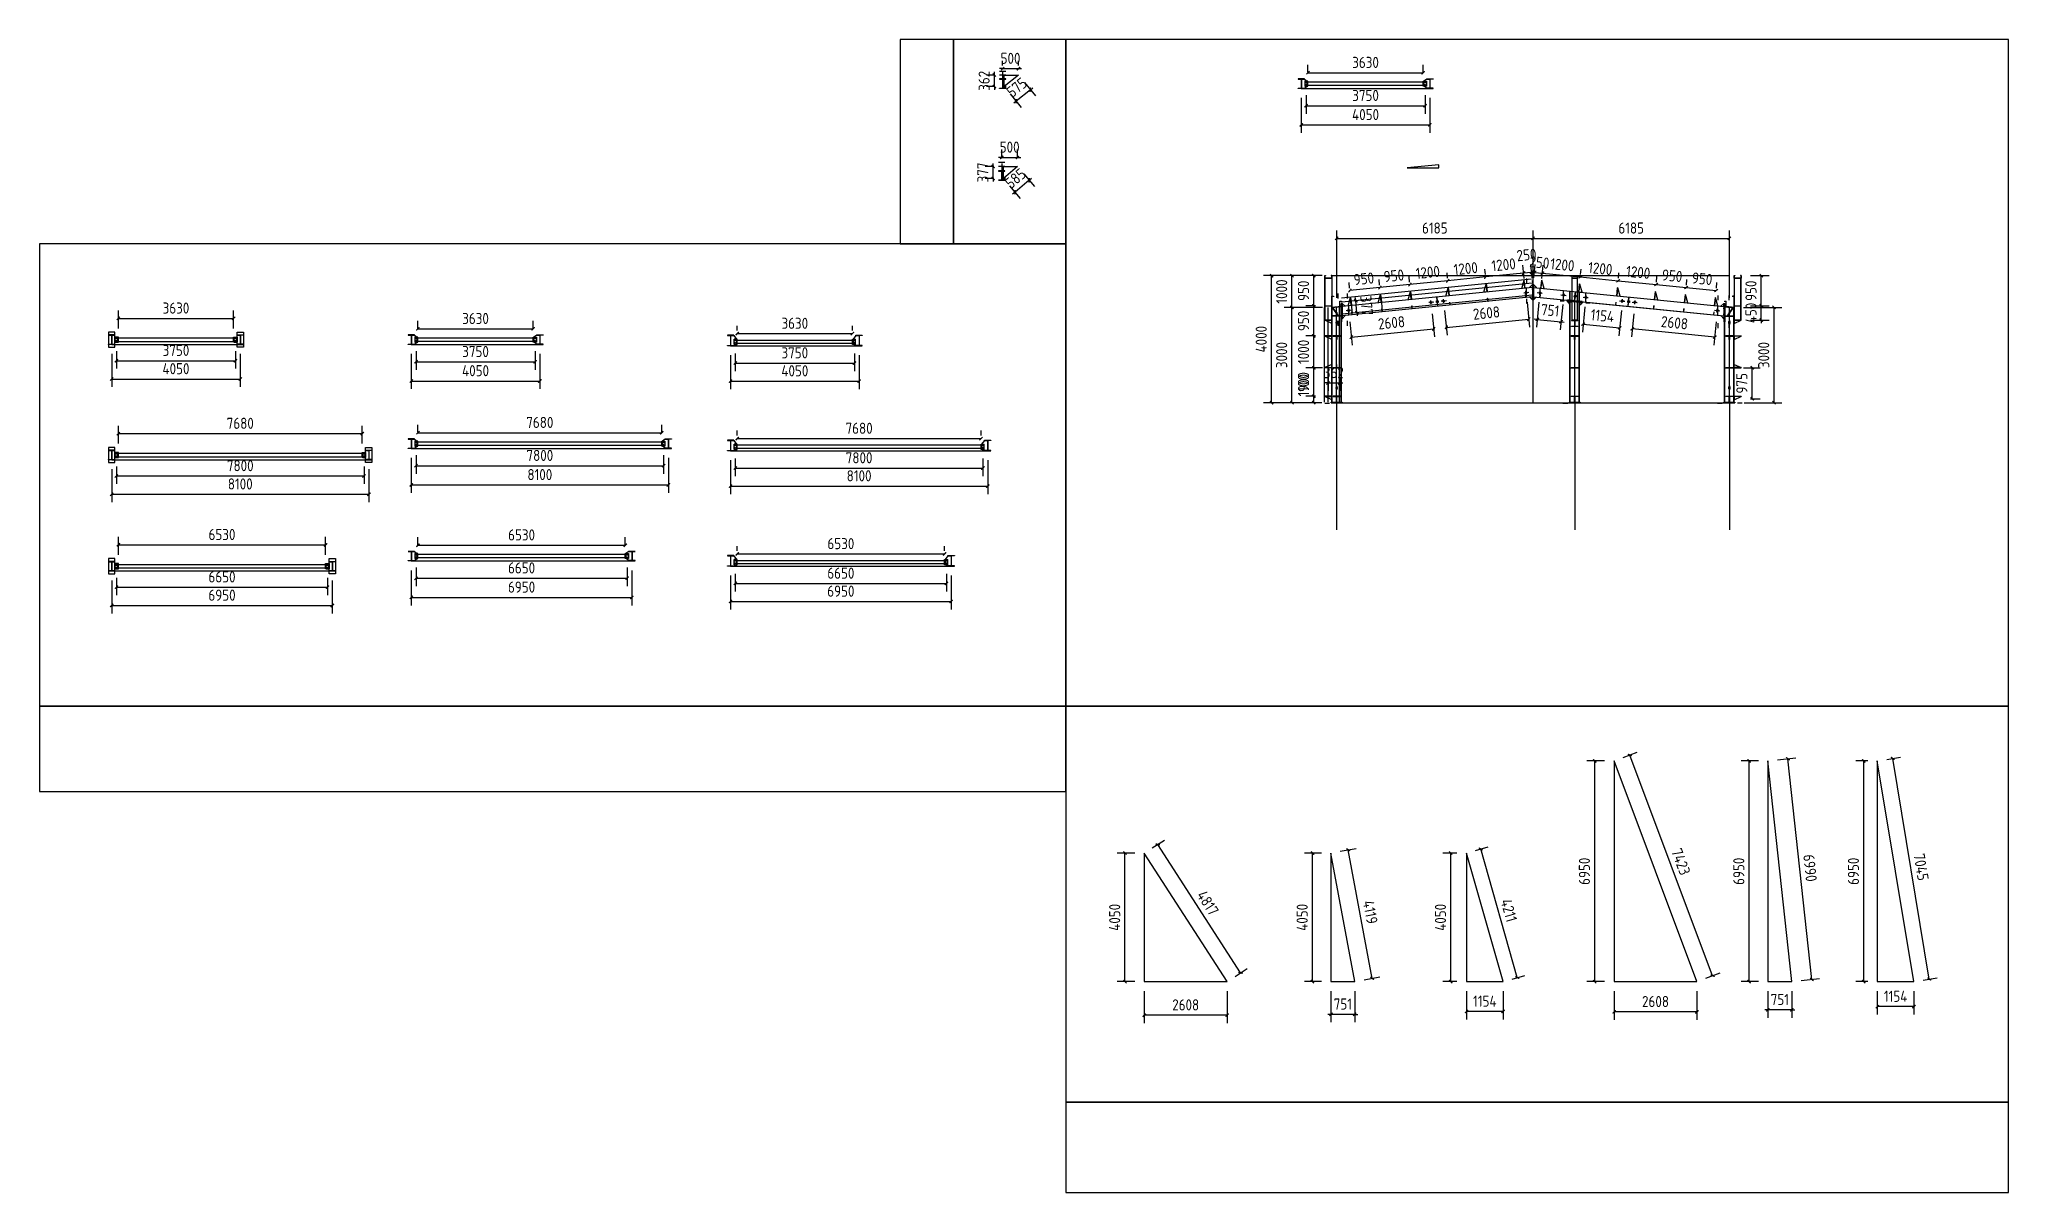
# Model space of a CAD drawing. Extents: x 533809 to 747315, y -17138 to 180511.
# Drawn here: x 533809 to 595839, y 93545 to 129862 of the extents above; entities that cross this region are included whole.
import ezdxf

# ---------------------------------------------------------------- set-up
doc = ezdxf.new("R2010")
doc.units = 0
doc.header["$LTSCALE"] = 1000
doc.header["$MEASUREMENT"] = 0
doc.linetypes.add('DASH', pattern=[0.35, 0.25, -0.1])
doc.layers.add('AXIS', color=3, linetype='Continuous')
doc.layers.add('DOTE', color=1, linetype='Continuous')
doc.styles.get("Standard").update_dxf_attribs({"font": 'gbenor.shx', "bigfont": 'gbcbig.shx'})
doc.dimstyles.get("Standard").update_dxf_attribs({"dimscale": 100, "dimtxt": 3.5, "dimasz": 1, "dimexe": 2.5, "dimexo": 3, "dimgap": 1.5, "dimtad": 1, "dimdec": 0, "dimzin": 0, "dimdsep": 46, "dimtxsty": 'Standard', "dimblk": 'ARCHTICK', "dimcen": 0.09, "dimadec": 0, "dimazin": 0, "dimtfac": 1, "dimtdec": 0, "dimtix": 1, "dimtmove": 2, "dimatfit": 3, "dimfxl": 1, "dimtolj": 1, "dimtzin": 0, "dimarcsym": 0})

msp = doc.modelspace()

# ---------------------------------------------------------------- blocks, each defined once
blk = doc.blocks.new('_ArchTick')
at = {"color": 0, "linetype": 'ByBlock', "const_width": 0.4}
blk.add_lwpolyline([(-0.5, -0.5), (0.5, 0.5)], dxfattribs=at)
blk = doc.blocks.new('*D418')
at = {"layer": 'AXIS', "color": 3, "lineweight": -2}
for p, q in [((574673, 121722), (574673, 123846)), ((574673, 123596), (580858, 123596)), ((580858, 121722), (580858, 123846))]:
    blk.add_line(p, q, dxfattribs=at)
at = {"layer": 'Defpoints', "color": 0}
for p in [(580858, 123596), (574673, 121422), (580858, 121422)]:
    blk.add_point(p, dxfattribs=at)
at = {"layer": 'AXIS', "color": 3, "lineweight": -2, "xscale": 100, "yscale": 100, "zscale": 100, "rotation": 180}
blk.add_blockref('_ArchTick', (574673, 123596), dxfattribs=at)
at = {"layer": 'AXIS', "color": 3, "lineweight": -2, "xscale": 100, "yscale": 100, "zscale": 100}
blk.add_blockref('_ArchTick', (580858, 123596), dxfattribs=at)
at = {"layer": 'AXIS', "color": 0, "insert": (577765, 123921), "char_height": 350, "attachment_point": 5}
blk.add_mtext('\\A1;6185', dxfattribs=at)
blk = doc.blocks.new('*D416')
at = {"layer": 'AXIS', "color": 3, "lineweight": -2}
for p, q in [((580858, 121722), (580858, 123846)), ((580858, 123596), (587043, 123596)), ((587043, 121722), (587043, 123846))]:
    blk.add_line(p, q, dxfattribs=at)
at = {"layer": 'Defpoints', "color": 0}
for p in [(587043, 123596), (580858, 121422), (587043, 121422)]:
    blk.add_point(p, dxfattribs=at)
at = {"layer": 'AXIS', "color": 3, "lineweight": -2, "xscale": 100, "yscale": 100, "zscale": 100, "rotation": 180}
blk.add_blockref('_ArchTick', (580858, 123596), dxfattribs=at)
at = {"layer": 'AXIS', "color": 3, "lineweight": -2, "xscale": 100, "yscale": 100, "zscale": 100}
blk.add_blockref('_ArchTick', (587043, 123596), dxfattribs=at)
at = {"layer": 'AXIS', "color": 0, "insert": (583950, 123921), "char_height": 350, "attachment_point": 5}
blk.add_mtext('\\A1;6185', dxfattribs=at)
blk = doc.blocks.new('*D428')
at = {"layer": 'AXIS', "color": 3, "lineweight": -2}
for p, q in [((574223, 119522), (573703, 119522)), ((573953, 118422), (573953, 119522)), ((574203, 118422), (573703, 118422))]:
    blk.add_line(p, q, dxfattribs=at)
at = {"layer": 'Defpoints', "color": 0}
for p in [(573953, 119522), (574523, 119522), (574503, 118422)]:
    blk.add_point(p, dxfattribs=at)
at = {"layer": 'AXIS', "color": 3, "lineweight": -2, "xscale": 100, "yscale": 100, "zscale": 100}
for p, rotation in [((573953, 119522), 90), ((573953, 118422), 270)]:
    blk.add_blockref('_ArchTick', p, dxfattribs=dict(at, rotation=rotation))
at = {"layer": 'AXIS', "color": 0, "insert": (573628, 118972), "char_height": 350, "attachment_point": 5, "rotation": 90}
blk.add_mtext('\\A1;1100', dxfattribs=at)
blk = doc.blocks.new('*D419')
at = {"layer": 'AXIS', "color": 3, "lineweight": -2}
for p, q in [((574003, 120522), (573703, 120522)), ((573953, 119522), (573953, 120522)), ((574223, 119522), (573703, 119522))]:
    blk.add_line(p, q, dxfattribs=at)
at = {"layer": 'Defpoints', "color": 0}
for p in [(573953, 120522), (574303, 120522), (574523, 119522)]:
    blk.add_point(p, dxfattribs=at)
at = {"layer": 'AXIS', "color": 3, "lineweight": -2, "xscale": 100, "yscale": 100, "zscale": 100}
for p, rotation in [((573953, 120522), 90), ((573953, 119522), 270)]:
    blk.add_blockref('_ArchTick', p, dxfattribs=dict(at, rotation=rotation))
at = {"layer": 'AXIS', "color": 0, "insert": (573628, 120022), "char_height": 350, "attachment_point": 5, "rotation": 90}
blk.add_mtext('\\A1;1000', dxfattribs=at)
blk = doc.blocks.new('*D420')
at = {"layer": 'AXIS', "color": 3, "lineweight": -2}
for p, q in [((574003, 121472), (573703, 121472)), ((573953, 120522), (573953, 121472)), ((574003, 120522), (573703, 120522))]:
    blk.add_line(p, q, dxfattribs=at)
at = {"layer": 'Defpoints', "color": 0}
for p in [(573953, 121472), (574303, 121472), (574303, 120522)]:
    blk.add_point(p, dxfattribs=at)
at = {"layer": 'AXIS', "color": 3, "lineweight": -2, "xscale": 100, "yscale": 100, "zscale": 100}
for p, rotation in [((573953, 121472), 90), ((573953, 120522), 270)]:
    blk.add_blockref('_ArchTick', p, dxfattribs=dict(at, rotation=rotation))
at = {"layer": 'AXIS', "color": 0, "insert": (573628, 120997), "char_height": 350, "attachment_point": 5, "rotation": 90}
blk.add_mtext('\\A1;950', dxfattribs=at)
blk = doc.blocks.new('*D421')
at = {"layer": 'AXIS', "color": 3, "lineweight": -2}
for p, q in [((574003, 122422), (573703, 122422)), ((573953, 121472), (573953, 122422)), ((574003, 121472), (573703, 121472))]:
    blk.add_line(p, q, dxfattribs=at)
at = {"layer": 'Defpoints', "color": 0}
for p in [(573953, 122422), (574303, 122422), (574303, 121472)]:
    blk.add_point(p, dxfattribs=at)
at = {"layer": 'AXIS', "color": 3, "lineweight": -2, "xscale": 100, "yscale": 100, "zscale": 100}
for p, rotation in [((573953, 122422), 90), ((573953, 121472), 270)]:
    blk.add_blockref('_ArchTick', p, dxfattribs=dict(at, rotation=rotation))
at = {"layer": 'AXIS', "color": 0, "insert": (573628, 121947), "char_height": 350, "attachment_point": 5, "rotation": 90}
blk.add_mtext('\\A1;950', dxfattribs=at)
blk = doc.blocks.new('*D422')
at = {"layer": 'AXIS', "color": 3, "lineweight": -2}
for p, q in [((574223, 121422), (573015, 121422)), ((573265, 118422), (573265, 121422)), ((574203, 118422), (573015, 118422))]:
    blk.add_line(p, q, dxfattribs=at)
at = {"layer": 'Defpoints', "color": 0}
for p in [(573265, 121422), (574523, 121422), (574503, 118422)]:
    blk.add_point(p, dxfattribs=at)
at = {"layer": 'AXIS', "color": 3, "lineweight": -2, "xscale": 100, "yscale": 100, "zscale": 100}
for p, rotation in [((573265, 121422), 90), ((573265, 118422), 270)]:
    blk.add_blockref('_ArchTick', p, dxfattribs=dict(at, rotation=rotation))
at = {"layer": 'AXIS', "color": 0, "insert": (572940, 119922), "char_height": 350, "attachment_point": 5, "rotation": 90}
blk.add_mtext('\\A1;3000', dxfattribs=at)
blk = doc.blocks.new('*D423')
at = {"layer": 'AXIS', "color": 3, "lineweight": -2}
for p, q in [((574009, 122422), (573015, 122422)), ((573265, 121422), (573265, 122422)), ((574223, 121422), (573015, 121422))]:
    blk.add_line(p, q, dxfattribs=at)
at = {"layer": 'Defpoints', "color": 0}
for p in [(573265, 122422), (574309, 122422), (574523, 121422)]:
    blk.add_point(p, dxfattribs=at)
at = {"layer": 'AXIS', "color": 3, "lineweight": -2, "xscale": 100, "yscale": 100, "zscale": 100}
for p, rotation in [((573265, 122422), 90), ((573265, 121422), 270)]:
    blk.add_blockref('_ArchTick', p, dxfattribs=dict(at, rotation=rotation))
at = {"layer": 'AXIS', "color": 0, "insert": (572940, 121922), "char_height": 350, "attachment_point": 5, "rotation": 90}
blk.add_mtext('\\A1;1000', dxfattribs=at)
blk = doc.blocks.new('*D424')
at = {"layer": 'AXIS', "color": 3, "lineweight": -2}
for p, q in [((574217, 122422), (572371, 122422)), ((572621, 118422), (572621, 122422)), ((574203, 118422), (572371, 118422))]:
    blk.add_line(p, q, dxfattribs=at)
at = {"layer": 'Defpoints', "color": 0}
for p in [(572621, 122422), (574517, 122422), (574503, 118422)]:
    blk.add_point(p, dxfattribs=at)
at = {"layer": 'AXIS', "color": 3, "lineweight": -2, "xscale": 100, "yscale": 100, "zscale": 100}
for p, rotation in [((572621, 122422), 90), ((572621, 118422), 270)]:
    blk.add_blockref('_ArchTick', p, dxfattribs=dict(at, rotation=rotation))
at = {"layer": 'AXIS', "color": 0, "insert": (572296, 120422), "char_height": 350, "attachment_point": 5, "rotation": 90}
blk.add_mtext('\\A1;4000', dxfattribs=at)
blk = doc.blocks.new('*D425')
at = {"layer": 'AXIS', "color": 3, "lineweight": -2}
for p, q in [((580562, 122501), (580462, 122491)), ((580579, 122329), (580537, 122749)), ((580810, 122526), (580562, 122501)), ((580828, 122354), (580786, 122774)), ((580810, 122526), (580910, 122536))]:
    blk.add_line(p, q, dxfattribs=at)
at = {"layer": 'Defpoints', "color": 0}
for p in [(580562, 122501), (580609, 122030), (580858, 122055)]:
    blk.add_point(p, dxfattribs=at)
at = {"layer": 'AXIS', "color": 3, "lineweight": -2, "xscale": 100, "yscale": 100, "zscale": 100}
for p, rotation in [((580562, 122501), 5.710593137504977), ((580810, 122526), 185.710593137505)]:
    blk.add_blockref('_ArchTick', p, dxfattribs=dict(at, rotation=rotation))
at = {"layer": 'AXIS', "color": 0, "insert": (580654, 123077), "char_height": 350, "attachment_point": 5, "rotation": 5.71059}
blk.add_mtext('\\A1;250', dxfattribs=at)
blk = doc.blocks.new('*D426')
at = {"layer": 'AXIS', "color": 3, "lineweight": -2}
for p, q in [((579360, 122458), (579343, 122630)), ((580562, 122501), (579368, 122381)), ((580579, 122329), (580537, 122749))]:
    blk.add_line(p, q, dxfattribs=at)
at = {"layer": 'Defpoints', "color": 0}
for p in [(579368, 122381), (579390, 122160), (580609, 122030)]:
    blk.add_point(p, dxfattribs=at)
at = {"layer": 'AXIS', "color": 3, "lineweight": -2, "xscale": 100, "yscale": 100, "zscale": 100}
for p, rotation in [((579368, 122381), 185.7105931375752), ((580562, 122501), 5.710593137575212)]:
    blk.add_blockref('_ArchTick', p, dxfattribs=dict(at, rotation=rotation))
at = {"layer": 'AXIS', "color": 0, "insert": (579932, 122764), "char_height": 350, "attachment_point": 5, "rotation": 5.71059}
blk.add_mtext('\\A1;1200', dxfattribs=at)
blk = doc.blocks.new('*D427')
at = {"layer": 'AXIS', "color": 3, "lineweight": -2}
for p, q in [((578166, 122339), (578149, 122511)), ((579368, 122381), (578174, 122262)), ((579360, 122458), (579343, 122630))]:
    blk.add_line(p, q, dxfattribs=at)
at = {"layer": 'Defpoints', "color": 0}
for p in [(578174, 122262), (578196, 122040), (579390, 122160)]:
    blk.add_point(p, dxfattribs=at)
at = {"layer": 'AXIS', "color": 3, "lineweight": -2, "xscale": 100, "yscale": 100, "zscale": 100}
for p, rotation in [((578174, 122262), 185.7105931375752), ((579368, 122381), 5.710593137575212)]:
    blk.add_blockref('_ArchTick', p, dxfattribs=dict(at, rotation=rotation))
at = {"layer": 'AXIS', "color": 0, "insert": (578738, 122645), "char_height": 350, "attachment_point": 5, "rotation": 5.71059}
blk.add_mtext('\\A1;1200', dxfattribs=at)
blk = doc.blocks.new('*D429')
at = {"layer": 'AXIS', "color": 3, "lineweight": -2}
for p, q in [((576972, 122219), (576955, 122391)), ((578174, 122262), (576980, 122143)), ((578166, 122339), (578149, 122511))]:
    blk.add_line(p, q, dxfattribs=at)
at = {"layer": 'Defpoints', "color": 0}
for p in [(576980, 122143), (577002, 121921), (578196, 122040)]:
    blk.add_point(p, dxfattribs=at)
at = {"layer": 'AXIS', "color": 3, "lineweight": -2, "xscale": 100, "yscale": 100, "zscale": 100}
for p, rotation in [((576980, 122143), 185.7105931375752), ((578174, 122262), 5.710593137575212)]:
    blk.add_blockref('_ArchTick', p, dxfattribs=dict(at, rotation=rotation))
at = {"layer": 'AXIS', "color": 0, "insert": (577544, 122526), "char_height": 350, "attachment_point": 5, "rotation": 5.71059}
blk.add_mtext('\\A1;1200', dxfattribs=at)
blk = doc.blocks.new('*D430')
at = {"layer": 'AXIS', "color": 3, "lineweight": -2}
for p, q in [((576027, 122125), (576009, 122297)), ((576972, 122219), (576955, 122391)), ((576980, 122143), (576034, 122048))]:
    blk.add_line(p, q, dxfattribs=at)
at = {"layer": 'Defpoints', "color": 0}
for p in [(576034, 122048), (576056, 121826), (577002, 121921)]:
    blk.add_point(p, dxfattribs=at)
at = {"layer": 'AXIS', "color": 3, "lineweight": -2, "xscale": 100, "yscale": 100, "zscale": 100}
for p, rotation in [((576980, 122143), 5.710593137575212), ((576034, 122048), 185.7105931375752)]:
    blk.add_blockref('_ArchTick', p, dxfattribs=dict(at, rotation=rotation))
at = {"layer": 'AXIS', "color": 0, "insert": (576475, 122419), "char_height": 350, "attachment_point": 5, "rotation": 5.71059}
blk.add_mtext('\\A1;950', dxfattribs=at)
blk = doc.blocks.new('*D431')
at = {"layer": 'AXIS', "color": 3, "lineweight": -2}
for p, q in [((575081, 122030), (575064, 122202)), ((576027, 122125), (576009, 122297)), ((576034, 122048), (575089, 121953))]:
    blk.add_line(p, q, dxfattribs=at)
at = {"layer": 'Defpoints', "color": 0}
for p in [(575089, 121953), (575111, 121732), (576056, 121826)]:
    blk.add_point(p, dxfattribs=at)
at = {"layer": 'AXIS', "color": 3, "lineweight": -2, "xscale": 100, "yscale": 100, "zscale": 100}
for p, rotation in [((575089, 121953), 185.7105931375752), ((576034, 122048), 5.710593137575212)]:
    blk.add_blockref('_ArchTick', p, dxfattribs=dict(at, rotation=rotation))
at = {"layer": 'AXIS', "color": 0, "insert": (575529, 122324), "char_height": 350, "attachment_point": 5, "rotation": 5.71059}
blk.add_mtext('\\A1;950', dxfattribs=at)
blk = doc.blocks.new('*D432')
at = {"layer": 'AXIS', "color": 3, "lineweight": -2}
for p, q in [((587713, 121472), (588299, 121472)), ((587713, 121022), (588299, 121022)), ((588049, 121472), (588049, 121572)), ((588049, 121022), (588049, 121472)), ((588049, 121022), (588049, 120922))]:
    blk.add_line(p, q, dxfattribs=at)
at = {"layer": 'Defpoints', "color": 0}
for p in [(587413, 121472), (587413, 121022), (588049, 121472)]:
    blk.add_point(p, dxfattribs=at)
at = {"layer": 'AXIS', "color": 3, "lineweight": -2, "xscale": 100, "yscale": 100, "zscale": 100}
for p, rotation in [((588049, 121472), 270), ((588049, 121022), 90)]:
    blk.add_blockref('_ArchTick', p, dxfattribs=dict(at, rotation=rotation))
at = {"layer": 'AXIS', "color": 0, "insert": (587724, 121247), "char_height": 350, "attachment_point": 5, "rotation": 90}
blk.add_mtext('\\A1;450', dxfattribs=at)
blk = doc.blocks.new('*D433')
at = {"layer": 'AXIS', "color": 3, "lineweight": -2}
for p, q in [((587713, 122422), (588299, 122422)), ((588049, 121472), (588049, 122422)), ((587713, 121472), (588299, 121472))]:
    blk.add_line(p, q, dxfattribs=at)
at = {"layer": 'Defpoints', "color": 0}
for p in [(587413, 122422), (588049, 122422), (587413, 121472)]:
    blk.add_point(p, dxfattribs=at)
at = {"layer": 'AXIS', "color": 3, "lineweight": -2, "xscale": 100, "yscale": 100, "zscale": 100}
for p, rotation in [((588049, 122422), 90), ((588049, 121472), 270)]:
    blk.add_blockref('_ArchTick', p, dxfattribs=dict(at, rotation=rotation))
at = {"layer": 'AXIS', "color": 0, "insert": (587724, 121947), "char_height": 350, "attachment_point": 5, "rotation": 90}
blk.add_mtext('\\A1;950', dxfattribs=at)
blk = doc.blocks.new('*D417')
at = {"layer": 'AXIS', "color": 3, "lineweight": -2}
for p, q in [((587493, 121422), (588700, 121422)), ((588450, 118422), (588450, 121422)), ((587513, 118422), (588700, 118422))]:
    blk.add_line(p, q, dxfattribs=at)
at = {"layer": 'Defpoints', "color": 0}
for p in [(587193, 121422), (588450, 121422), (587213, 118422)]:
    blk.add_point(p, dxfattribs=at)
at = {"layer": 'AXIS', "color": 3, "lineweight": -2, "xscale": 100, "yscale": 100, "zscale": 100}
for p, rotation in [((588450, 121422), 90), ((588450, 118422), 270)]:
    blk.add_blockref('_ArchTick', p, dxfattribs=dict(at, rotation=rotation))
at = {"layer": 'AXIS', "color": 0, "insert": (588125, 119922), "char_height": 350, "attachment_point": 5, "rotation": 90}
blk.add_mtext('\\A1;3000', dxfattribs=at)
blk = doc.blocks.new('*D434')
at = {"layer": 'AXIS', "color": 3, "lineweight": -2}
for p, q in [((580905, 122526), (580805, 122536)), ((580887, 122354), (580929, 122774)), ((580905, 122526), (581153, 122501)), ((581136, 122329), (581178, 122749)), ((581153, 122501), (581253, 122491))]:
    blk.add_line(p, q, dxfattribs=at)
at = {"layer": 'Defpoints', "color": 0}
for p in [(581153, 122501), (580858, 122055), (581106, 122030)]:
    blk.add_point(p, dxfattribs=at)
at = {"layer": 'AXIS', "color": 3, "lineweight": -2, "xscale": 100, "yscale": 100, "zscale": 100}
for p, rotation in [((580905, 122526), 354.2894068624951), ((581153, 122501), 174.289406862495)]:
    blk.add_blockref('_ArchTick', p, dxfattribs=dict(at, rotation=rotation))
at = {"layer": 'AXIS', "color": 0, "insert": (581061, 122837), "char_height": 350, "attachment_point": 5, "rotation": 354.28941}
blk.add_mtext('\\A1;250', dxfattribs=at)
blk = doc.blocks.new('*D435')
at = {"layer": 'AXIS', "color": 3, "lineweight": -2}
for p, q in [((581136, 122329), (581178, 122749)), ((581153, 122501), (582347, 122381)), ((582355, 122458), (582372, 122630))]:
    blk.add_line(p, q, dxfattribs=at)
at = {"layer": 'Defpoints', "color": 0}
for p in [(582347, 122381), (581106, 122030), (582325, 122160)]:
    blk.add_point(p, dxfattribs=at)
at = {"layer": 'AXIS', "color": 3, "lineweight": -2, "xscale": 100, "yscale": 100, "zscale": 100}
for p, rotation in [((581153, 122501), 174.2894068620067), ((582347, 122381), 354.2894068620067)]:
    blk.add_blockref('_ArchTick', p, dxfattribs=dict(at, rotation=rotation))
at = {"layer": 'AXIS', "color": 0, "insert": (581783, 122764), "char_height": 350, "attachment_point": 5, "rotation": 354.28941}
blk.add_mtext('\\A1;1200', dxfattribs=at)
blk = doc.blocks.new('*D436')
at = {"layer": 'AXIS', "color": 3, "lineweight": -2}
for p, q in [((582347, 122381), (583541, 122262)), ((582355, 122458), (582372, 122630)), ((583549, 122339), (583566, 122511))]:
    blk.add_line(p, q, dxfattribs=at)
at = {"layer": 'Defpoints', "color": 0}
for p in [(583541, 122262), (582325, 122160), (583519, 122040)]:
    blk.add_point(p, dxfattribs=at)
at = {"layer": 'AXIS', "color": 3, "lineweight": -2, "xscale": 100, "yscale": 100, "zscale": 100}
for p, rotation in [((582347, 122381), 174.2894068620067), ((583541, 122262), 354.2894068620067)]:
    blk.add_blockref('_ArchTick', p, dxfattribs=dict(at, rotation=rotation))
at = {"layer": 'AXIS', "color": 0, "insert": (582977, 122645), "char_height": 350, "attachment_point": 5, "rotation": 354.28941}
blk.add_mtext('\\A1;1200', dxfattribs=at)
blk = doc.blocks.new('*D437')
at = {"layer": 'AXIS', "color": 3, "lineweight": -2}
for p, q in [((583541, 122262), (584735, 122143)), ((583549, 122339), (583566, 122511)), ((584743, 122219), (584760, 122391))]:
    blk.add_line(p, q, dxfattribs=at)
at = {"layer": 'Defpoints', "color": 0}
for p in [(583519, 122040), (584713, 121921), (584735, 122143)]:
    blk.add_point(p, dxfattribs=at)
at = {"layer": 'AXIS', "color": 3, "lineweight": -2, "xscale": 100, "yscale": 100, "zscale": 100}
for p, rotation in [((583541, 122262), 174.2894068620067), ((584735, 122143), 354.2894068620067)]:
    blk.add_blockref('_ArchTick', p, dxfattribs=dict(at, rotation=rotation))
at = {"layer": 'AXIS', "color": 0, "insert": (584171, 122526), "char_height": 350, "attachment_point": 5, "rotation": 354.28941}
blk.add_mtext('\\A1;1200', dxfattribs=at)
blk = doc.blocks.new('*D438')
at = {"layer": 'AXIS', "color": 3, "lineweight": -2}
for p, q in [((584743, 122219), (584760, 122391)), ((585688, 122125), (585706, 122297)), ((584735, 122143), (585681, 122048))]:
    blk.add_line(p, q, dxfattribs=at)
at = {"layer": 'Defpoints', "color": 0}
for p in [(584713, 121921), (585659, 121826), (585681, 122048)]:
    blk.add_point(p, dxfattribs=at)
at = {"layer": 'AXIS', "color": 3, "lineweight": -2, "xscale": 100, "yscale": 100, "zscale": 100}
for p, rotation in [((584735, 122143), 174.2894068620067), ((585681, 122048), 354.2894068620067)]:
    blk.add_blockref('_ArchTick', p, dxfattribs=dict(at, rotation=rotation))
at = {"layer": 'AXIS', "color": 0, "insert": (585240, 122419), "char_height": 350, "attachment_point": 5, "rotation": 354.28941}
blk.add_mtext('\\A1;950', dxfattribs=at)
blk = doc.blocks.new('*D439')
at = {"layer": 'AXIS', "color": 3, "lineweight": -2}
for p, q in [((585688, 122125), (585706, 122297)), ((586634, 122030), (586651, 122202)), ((585681, 122048), (586626, 121953))]:
    blk.add_line(p, q, dxfattribs=at)
at = {"layer": 'Defpoints', "color": 0}
for p in [(585659, 121826), (586604, 121732), (586626, 121953)]:
    blk.add_point(p, dxfattribs=at)
at = {"layer": 'AXIS', "color": 3, "lineweight": -2, "xscale": 100, "yscale": 100, "zscale": 100}
for p, rotation in [((585681, 122048), 174.2894068620067), ((586626, 121953), 354.2894068620067)]:
    blk.add_blockref('_ArchTick', p, dxfattribs=dict(at, rotation=rotation))
at = {"layer": 'AXIS', "color": 0, "insert": (586186, 122324), "char_height": 350, "attachment_point": 5, "rotation": 354.28941}
blk.add_mtext('\\A1;950', dxfattribs=at)
blk = doc.blocks.new('*D440')
at = {"layer": 'AXIS', "color": 3, "lineweight": -2}
for p, q in [((580669, 121584), (580747, 120803)), ((578074, 121325), (578152, 120544)), ((578127, 120793), (580723, 121052))]:
    blk.add_line(p, q, dxfattribs=at)
at = {"layer": 'Defpoints', "color": 0}
for p in [(578044, 121623), (580640, 121883), (580723, 121052)]:
    blk.add_point(p, dxfattribs=at)
at = {"layer": 'AXIS', "color": 3, "lineweight": -2, "xscale": 100, "yscale": 100, "zscale": 100}
for p, rotation in [((580723, 121052), 5.710593138089639), ((578127, 120793), 185.7105931380896)]:
    blk.add_blockref('_ArchTick', p, dxfattribs=dict(at, rotation=rotation))
at = {"layer": 'AXIS', "color": 0, "insert": (579392, 121246), "char_height": 350, "attachment_point": 5, "rotation": 5.71059}
blk.add_mtext('\\A1;2608', dxfattribs=at)
blk = doc.blocks.new('*D441')
at = {"layer": 'AXIS', "color": 3, "lineweight": -2}
for p, q in [((581046, 121584), (580967, 120796)), ((580992, 121045), (580892, 121055)), ((580992, 121045), (581739, 120970)), ((581793, 121509), (581714, 120721)), ((581739, 120970), (581838, 120960))]:
    blk.add_line(p, q, dxfattribs=at)
at = {"layer": 'Defpoints', "color": 0}
for p in [(581076, 121883), (581823, 121808), (581739, 120970)]:
    blk.add_point(p, dxfattribs=at)
at = {"layer": 'AXIS', "color": 3, "lineweight": -2, "xscale": 100, "yscale": 100, "zscale": 100}
for p, rotation in [((580992, 121045), 354.2894068619087), ((581739, 120970), 174.2894068619087)]:
    blk.add_blockref('_ArchTick', p, dxfattribs=dict(at, rotation=rotation))
at = {"layer": 'AXIS', "color": 0, "insert": (581398, 121331), "char_height": 350, "attachment_point": 5, "rotation": 354.28941}
blk.add_mtext('\\A1;751', dxfattribs=at)
blk = doc.blocks.new('*D889')
at = {"layer": 'AXIS', "color": 3, "lineweight": -2}
for p, q in [((575086, 120965), (575159, 120237)), ((577682, 121224), (577755, 120496)), ((575134, 120485), (577730, 120745))]:
    blk.add_line(p, q, dxfattribs=at)
at = {"layer": 'Defpoints', "color": 0}
for p in [(575057, 121263), (577652, 121523), (577730, 120745)]:
    blk.add_point(p, dxfattribs=at)
at = {"layer": 'AXIS', "color": 3, "lineweight": -2, "xscale": 100, "yscale": 100, "zscale": 100}
for p, rotation in [((575134, 120485), 185.7105931375025), ((577730, 120745), 5.710593137502509)]:
    blk.add_blockref('_ArchTick', p, dxfattribs=dict(at, rotation=rotation))
at = {"layer": 'AXIS', "color": 0, "insert": (576400, 120939), "char_height": 350, "attachment_point": 5, "rotation": 5.71059}
blk.add_mtext('\\A1;2608', dxfattribs=at)
blk = doc.blocks.new('*D890')
at = {"layer": 'AXIS', "color": 3, "lineweight": -2}
for p, q in [((584033, 121224), (583960, 120496)), ((586629, 120965), (586556, 120237)), ((586581, 120485), (583985, 120745))]:
    blk.add_line(p, q, dxfattribs=at)
at = {"layer": 'Defpoints', "color": 0}
for p in [(584063, 121523), (586658, 121263), (583985, 120745)]:
    blk.add_point(p, dxfattribs=at)
at = {"layer": 'AXIS', "color": 3, "lineweight": -2, "xscale": 100, "yscale": 100, "zscale": 100}
for p, rotation in [((583985, 120745), 174.2894068624975), ((586581, 120485), 354.2894068624975)]:
    blk.add_blockref('_ArchTick', p, dxfattribs=dict(at, rotation=rotation))
at = {"layer": 'AXIS', "color": 0, "insert": (585315, 120939), "char_height": 350, "attachment_point": 5, "rotation": 354.28941}
blk.add_mtext('\\A1;2608', dxfattribs=at)
blk = doc.blocks.new('*D1440')
at = {"layer": 'AXIS', "color": 3, "lineweight": -2}
for p, q in [((582493, 121439), (582413, 120645)), ((583641, 121325), (583562, 120531)), ((582438, 120894), (583587, 120779))]:
    blk.add_line(p, q, dxfattribs=at)
at = {"layer": 'Defpoints', "color": 0}
for p in [(582523, 121738), (583671, 121623), (583587, 120779)]:
    blk.add_point(p, dxfattribs=at)
at = {"layer": 'AXIS', "color": 3, "lineweight": -2, "xscale": 100, "yscale": 100, "zscale": 100}
for p, rotation in [((582438, 120894), 174.2894068619092), ((583587, 120779), 354.2894068619092)]:
    blk.add_blockref('_ArchTick', p, dxfattribs=dict(at, rotation=rotation))
at = {"layer": 'AXIS', "color": 0, "insert": (583045, 121160), "char_height": 350, "attachment_point": 5, "rotation": 354.28941}
blk.add_mtext('\\A1;1154', dxfattribs=at)
blk = doc.blocks.new('*D1441')
at = {"layer": 'AXIS', "color": 3, "lineweight": -2}
for p, q in [((574403, 119222), (574403, 118792)), ((574765, 119222), (574765, 118792)), ((574403, 119042), (574303, 119042)), ((574403, 119042), (574765, 119042)), ((574765, 119042), (574865, 119042))]:
    blk.add_line(p, q, dxfattribs=at)
at = {"layer": 'Defpoints', "color": 0}
for p in [(574403, 119522), (574765, 119522), (574765, 119042)]:
    blk.add_point(p, dxfattribs=at)
at = {"layer": 'AXIS', "color": 3, "lineweight": -2, "xscale": 100, "yscale": 100, "zscale": 100}
blk.add_blockref('_ArchTick', (574403, 119042), dxfattribs=at)
at = {"layer": 'AXIS', "color": 3, "lineweight": -2, "xscale": 100, "yscale": 100, "zscale": 100, "rotation": 180}
blk.add_blockref('_ArchTick', (574765, 119042), dxfattribs=at)
at = {"layer": 'AXIS', "color": 1, "insert": (574584, 119367), "char_height": 350, "attachment_point": 5}
blk.add_mtext('\\A1;362', dxfattribs=at)
blk = doc.blocks.new('*D1762')
at = {"layer": 'AXIS', "color": 3, "lineweight": -2}
for p, q in [((574223, 119522), (573703, 119522)), ((573953, 118622), (573953, 119522)), ((574003, 118622), (573703, 118622))]:
    blk.add_line(p, q, dxfattribs=at)
at = {"layer": 'Defpoints', "color": 0}
for p in [(573953, 119522), (574523, 119522), (574303, 118622)]:
    blk.add_point(p, dxfattribs=at)
at = {"layer": 'AXIS', "color": 3, "lineweight": -2, "xscale": 100, "yscale": 100, "zscale": 100}
for p, rotation in [((573953, 119522), 90), ((573953, 118622), 270)]:
    blk.add_blockref('_ArchTick', p, dxfattribs=dict(at, rotation=rotation))
at = {"layer": 'AXIS', "color": 0, "insert": (573628, 119072), "char_height": 350, "attachment_point": 5, "rotation": 90}
blk.add_mtext('\\A1;900', dxfattribs=at)
blk = doc.blocks.new('*D1761')
at = {"layer": 'AXIS', "color": 3, "lineweight": -2}
for p, q in [((587493, 119522), (588012, 119522)), ((587762, 118547), (587762, 119522)), ((587713, 118547), (588012, 118547))]:
    blk.add_line(p, q, dxfattribs=at)
at = {"layer": 'Defpoints', "color": 0}
for p in [(587193, 119522), (587762, 119522), (587413, 118547)]:
    blk.add_point(p, dxfattribs=at)
at = {"layer": 'AXIS', "color": 3, "lineweight": -2, "xscale": 100, "yscale": 100, "zscale": 100}
for p, rotation in [((587762, 119522), 90), ((587762, 118547), 270)]:
    blk.add_blockref('_ArchTick', p, dxfattribs=dict(at, rotation=rotation))
at = {"layer": 'AXIS', "color": 0, "insert": (587437, 119034), "char_height": 350, "attachment_point": 5, "rotation": 90}
blk.add_mtext('\\A1;975', dxfattribs=at)
blk = doc.blocks.new('*D2057')
at = {"layer": 'AXIS', "color": 3, "lineweight": -2}
for p, q in [((575276, 121633), (575266, 121732)), ((575313, 121258), (575276, 121633)), ((575421, 121647), (575525, 121658)), ((575313, 121258), (575323, 121158)), ((575459, 121272), (575562, 121282))]:
    blk.add_line(p, q, dxfattribs=at)
at = {"layer": 'Defpoints', "color": 0}
for p in [(575123, 121617), (575276, 121633), (575160, 121242)]:
    blk.add_point(p, dxfattribs=at)
at = {"layer": 'AXIS', "color": 3, "lineweight": -2, "xscale": 100, "yscale": 100, "zscale": 100}
for p, rotation in [((575276, 121633), 275.7105931375302), ((575313, 121258), 95.7105931375302)]:
    blk.add_blockref('_ArchTick', p, dxfattribs=dict(at, rotation=rotation))
at = {"layer": 'AXIS', "color": 1, "insert": (575618, 121478), "char_height": 350, "attachment_point": 5, "rotation": 275.71059}
blk.add_mtext('\\A1;377', dxfattribs=at)
blk = doc.blocks.new('*D2058')
at = {"color": 0, "lineweight": -2}
for p, q in [((563850, 125859), (563850, 125959)), ((563875, 125859), (563600, 125859)), ((563875, 125482), (563600, 125482)), ((563850, 125482), (563850, 125859)), ((563850, 125482), (563850, 125382))]:
    blk.add_line(p, q, dxfattribs=at)
at = {"layer": 'Defpoints', "color": 0}
for p in [(563850, 125859), (564175, 125859), (564175, 125482)]:
    blk.add_point(p, dxfattribs=at)
at = {"color": 0, "lineweight": -2, "xscale": 100, "yscale": 100, "zscale": 100}
for p, rotation in [((563850, 125859), 270), ((563850, 125482), 90)]:
    blk.add_blockref('_ArchTick', p, dxfattribs=dict(at, rotation=rotation))
at = {"color": 0, "insert": (563525, 125671), "char_height": 350, "attachment_point": 5, "rotation": 90}
blk.add_mtext('\\A1;377', dxfattribs=at)
blk = doc.blocks.new('*D2059')
at = {"color": 0, "lineweight": -2}
for p, q in [((564122, 126145), (564022, 126145)), ((564122, 126159), (564122, 126395)), ((564122, 126145), (564622, 126145)), ((564622, 126159), (564622, 126395)), ((564622, 126145), (564722, 126145))]:
    blk.add_line(p, q, dxfattribs=at)
at = {"layer": 'Defpoints', "color": 0}
for p in [(564622, 126145), (564122, 125859), (564622, 125859)]:
    blk.add_point(p, dxfattribs=at)
at = {"color": 0, "lineweight": -2, "xscale": 100, "yscale": 100, "zscale": 100}
blk.add_blockref('_ArchTick', (564122, 126145), dxfattribs=at)
at = {"color": 0, "lineweight": -2, "xscale": 100, "yscale": 100, "zscale": 100, "rotation": 180}
blk.add_blockref('_ArchTick', (564622, 126145), dxfattribs=at)
at = {"color": 0, "insert": (564372, 126470), "char_height": 350, "attachment_point": 5}
blk.add_mtext('\\A1;500', dxfattribs=at)
blk = doc.blocks.new('*D2060')
at = {"color": 0, "lineweight": -2}
for p, q in [((564988, 125425), (564541, 125048)), ((564816, 125630), (565150, 125234)), ((564988, 125425), (565065, 125490)), ((564369, 125253), (564703, 124857)), ((564541, 125048), (564465, 124984))]:
    blk.add_line(p, q, dxfattribs=at)
at = {"layer": 'Defpoints', "color": 0}
for p in [(564175, 125482), (564622, 125859), (564541, 125048)]:
    blk.add_point(p, dxfattribs=at)
at = {"color": 0, "lineweight": -2, "xscale": 100, "yscale": 100, "zscale": 100}
for p, rotation in [((564988, 125425), 220.1442984896703), ((564541, 125048), 40.14429848967026)]:
    blk.add_blockref('_ArchTick', p, dxfattribs=dict(at, rotation=rotation))
at = {"color": 0, "insert": (564555, 125485), "char_height": 350, "attachment_point": 5, "rotation": 40.1443}
blk.add_mtext('\\A1;585', dxfattribs=at)
blk = doc.blocks.new('*D2061')
at = {"color": 0, "lineweight": -2}
for p, q in [((564150, 129039), (564150, 129191)), ((564650, 129039), (564650, 129191)), ((564150, 128941), (564050, 128941)), ((564150, 128941), (564650, 128941)), ((564650, 128941), (564750, 128941))]:
    blk.add_line(p, q, dxfattribs=at)
at = {"layer": 'Defpoints', "color": 0}
for p in [(564150, 128739), (564650, 128941), (564650, 128739)]:
    blk.add_point(p, dxfattribs=at)
at = {"color": 0, "lineweight": -2, "xscale": 100, "yscale": 100, "zscale": 100}
blk.add_blockref('_ArchTick', (564150, 128941), dxfattribs=at)
at = {"color": 0, "lineweight": -2, "xscale": 100, "yscale": 100, "zscale": 100, "rotation": 180}
blk.add_blockref('_ArchTick', (564650, 128941), dxfattribs=at)
at = {"color": 0, "insert": (564400, 129266), "char_height": 350, "attachment_point": 5}
blk.add_mtext('\\A1;500', dxfattribs=at)
blk = doc.blocks.new('*D2062')
at = {"color": 0, "lineweight": -2}
for p, q in [((564839, 128506), (565182, 128083)), ((564392, 128144), (564735, 127721)), ((564577, 127915), (564500, 127852)), ((565024, 128277), (564577, 127915)), ((565024, 128277), (565102, 128340))]:
    blk.add_line(p, q, dxfattribs=at)
at = {"layer": 'Defpoints', "color": 0}
for p in [(564650, 128739), (564203, 128377), (564577, 127915)]:
    blk.add_point(p, dxfattribs=at)
at = {"color": 0, "lineweight": -2, "xscale": 100, "yscale": 100, "zscale": 100}
for p, rotation in [((564577, 127915), 39.00205429190709), ((565024, 128277), 219.0020542919071)]:
    blk.add_blockref('_ArchTick', p, dxfattribs=dict(at, rotation=rotation))
at = {"color": 0, "insert": (564596, 128349), "char_height": 350, "attachment_point": 5, "rotation": 39.00205}
blk.add_mtext('\\A1;575', dxfattribs=at)
blk = doc.blocks.new('*D2063')
at = {"color": 0, "lineweight": -2}
for p, q in [((563903, 128739), (563642, 128739)), ((563892, 128739), (563892, 128839)), ((563892, 128377), (563892, 128739)), ((563903, 128377), (563642, 128377)), ((563892, 128377), (563892, 128277))]:
    blk.add_line(p, q, dxfattribs=at)
at = {"layer": 'Defpoints', "color": 0}
for p in [(563892, 128739), (564203, 128739), (564203, 128377)]:
    blk.add_point(p, dxfattribs=at)
at = {"color": 0, "lineweight": -2, "xscale": 100, "yscale": 100, "zscale": 100}
for p, rotation in [((563892, 128739), 270), ((563892, 128377), 90)]:
    blk.add_blockref('_ArchTick', p, dxfattribs=dict(at, rotation=rotation))
at = {"color": 0, "insert": (563567, 128558), "char_height": 350, "attachment_point": 5, "rotation": 90}
blk.add_mtext('\\A1;362', dxfattribs=at)
blk = doc.blocks.new('*D2071')
at = {"color": 0, "lineweight": -2}
for p, q in [((568313, 104240), (567755, 104240)), ((568005, 100190), (568005, 104240)), ((568313, 100190), (567755, 100190))]:
    blk.add_line(p, q, dxfattribs=at)
at = {"layer": 'Defpoints', "color": 0}
for p in [(568005, 104240), (568613, 104240), (568613, 100190)]:
    blk.add_point(p, dxfattribs=at)
at = {"color": 0, "lineweight": -2, "xscale": 100, "yscale": 100, "zscale": 100}
for p, rotation in [((568005, 104240), 90), ((568005, 100190), 270)]:
    blk.add_blockref('_ArchTick', p, dxfattribs=dict(at, rotation=rotation))
at = {"color": 0, "insert": (567680, 102215), "char_height": 350, "attachment_point": 5, "rotation": 90}
blk.add_mtext('\\A1;4050', dxfattribs=at)
blk = doc.blocks.new('*D2072')
at = {"color": 0, "lineweight": -2}
for p, q in [((568613, 99890), (568613, 98882)), ((571221, 99890), (571221, 98882)), ((571221, 99132), (568613, 99132))]:
    blk.add_line(p, q, dxfattribs=at)
at = {"layer": 'Defpoints', "color": 0}
for p in [(568613, 100190), (571221, 100190), (568613, 99132)]:
    blk.add_point(p, dxfattribs=at)
at = {"color": 0, "lineweight": -2, "xscale": 100, "yscale": 100, "zscale": 100, "rotation": 180}
blk.add_blockref('_ArchTick', (568613, 99132), dxfattribs=at)
at = {"color": 0, "lineweight": -2, "xscale": 100, "yscale": 100, "zscale": 100}
blk.add_blockref('_ArchTick', (571221, 99132), dxfattribs=at)
at = {"color": 0, "insert": (569917, 99457), "char_height": 350, "attachment_point": 5}
blk.add_mtext('\\A1;2608', dxfattribs=at)
blk = doc.blocks.new('*D2073')
at = {"color": 0, "lineweight": -2}
for p, q in [((568866, 104403), (569247, 104648)), ((571645, 100463), (569037, 104513)), ((571474, 100353), (571855, 100598))]:
    blk.add_line(p, q, dxfattribs=at)
at = {"layer": 'Defpoints', "color": 0}
for p in [(568613, 104240), (569037, 104513), (571221, 100190)]:
    blk.add_point(p, dxfattribs=at)
at = {"color": 0, "lineweight": -2, "xscale": 100, "yscale": 100, "zscale": 100}
for p, rotation in [((569037, 104513), 122.7795352281228), ((571645, 100463), 302.7795352281228)]:
    blk.add_blockref('_ArchTick', p, dxfattribs=dict(at, rotation=rotation))
at = {"color": 0, "insert": (570614, 102664), "char_height": 350, "attachment_point": 5, "rotation": 302.77954}
blk.add_mtext('\\A1;4817', dxfattribs=at)
blk = doc.blocks.new('*D2074')
at = {"color": 0, "lineweight": -2}
for p, q in [((574191, 104240), (573662, 104240)), ((573912, 100190), (573912, 104240)), ((574191, 100190), (573662, 100190))]:
    blk.add_line(p, q, dxfattribs=at)
at = {"layer": 'Defpoints', "color": 0}
for p in [(573912, 104240), (574491, 104240), (574491, 100190)]:
    blk.add_point(p, dxfattribs=at)
at = {"color": 0, "lineweight": -2, "xscale": 100, "yscale": 100, "zscale": 100}
for p, rotation in [((573912, 104240), 90), ((573912, 100190), 270)]:
    blk.add_blockref('_ArchTick', p, dxfattribs=dict(at, rotation=rotation))
at = {"color": 0, "insert": (573587, 102215), "char_height": 350, "attachment_point": 5, "rotation": 90}
blk.add_mtext('\\A1;4050', dxfattribs=at)
blk = doc.blocks.new('*D2075')
at = {"color": 0, "lineweight": -2}
for p, q in [((574491, 99890), (574491, 98909)), ((575242, 99890), (575242, 98909)), ((574491, 99159), (574391, 99159)), ((575242, 99159), (574491, 99159)), ((575242, 99159), (575342, 99159))]:
    blk.add_line(p, q, dxfattribs=at)
at = {"layer": 'Defpoints', "color": 0}
for p in [(574491, 100190), (575242, 100190), (574491, 99159)]:
    blk.add_point(p, dxfattribs=at)
at = {"color": 0, "lineweight": -2, "xscale": 100, "yscale": 100, "zscale": 100}
blk.add_blockref('_ArchTick', (574491, 99159), dxfattribs=at)
at = {"color": 0, "lineweight": -2, "xscale": 100, "yscale": 100, "zscale": 100, "rotation": 180}
blk.add_blockref('_ArchTick', (575242, 99159), dxfattribs=at)
at = {"color": 0, "insert": (574867, 99484), "char_height": 350, "attachment_point": 5}
blk.add_mtext('\\A1;751', dxfattribs=at)
blk = doc.blocks.new('*D2076')
at = {"color": 0, "lineweight": -2}
for p, q in [((574786, 104295), (575284, 104387)), ((575789, 100292), (575038, 104342)), ((575537, 100245), (576035, 100337))]:
    blk.add_line(p, q, dxfattribs=at)
at = {"layer": 'Defpoints', "color": 0}
for p in [(574491, 104240), (575038, 104342), (575242, 100190)]:
    blk.add_point(p, dxfattribs=at)
at = {"color": 0, "lineweight": -2, "xscale": 100, "yscale": 100, "zscale": 100}
for p, rotation in [((575038, 104342), 100.5051544449603), ((575789, 100292), 280.5051544449603)]:
    blk.add_blockref('_ArchTick', p, dxfattribs=dict(at, rotation=rotation))
at = {"color": 0, "insert": (575733, 102376), "char_height": 350, "attachment_point": 5, "rotation": 280.50515}
blk.add_mtext('\\A1;4119', dxfattribs=at)
blk = doc.blocks.new('*D2077')
at = {"color": 0, "lineweight": -2}
for p, q in [((578462, 104240), (578017, 104240)), ((578267, 100190), (578267, 104240)), ((578462, 100190), (578017, 100190))]:
    blk.add_line(p, q, dxfattribs=at)
at = {"layer": 'Defpoints', "color": 0}
for p in [(578267, 104240), (578762, 104240), (578762, 100190)]:
    blk.add_point(p, dxfattribs=at)
at = {"color": 0, "lineweight": -2, "xscale": 100, "yscale": 100, "zscale": 100}
for p, rotation in [((578267, 104240), 90), ((578267, 100190), 270)]:
    blk.add_blockref('_ArchTick', p, dxfattribs=dict(at, rotation=rotation))
at = {"color": 0, "insert": (577942, 102215), "char_height": 350, "attachment_point": 5, "rotation": 90}
blk.add_mtext('\\A1;4050', dxfattribs=at)
blk = doc.blocks.new('*D2078')
at = {"color": 0, "lineweight": -2}
for p, q in [((578762, 99890), (578762, 99001)), ((579916, 99890), (579916, 99001)), ((579916, 99251), (578762, 99251))]:
    blk.add_line(p, q, dxfattribs=at)
at = {"layer": 'Defpoints', "color": 0}
for p in [(578762, 100190), (579916, 100190), (578762, 99251)]:
    blk.add_point(p, dxfattribs=at)
at = {"color": 0, "lineweight": -2, "xscale": 100, "yscale": 100, "zscale": 100, "rotation": 180}
blk.add_blockref('_ArchTick', (578762, 99251), dxfattribs=at)
at = {"color": 0, "lineweight": -2, "xscale": 100, "yscale": 100, "zscale": 100}
blk.add_blockref('_ArchTick', (579916, 99251), dxfattribs=at)
at = {"color": 0, "insert": (579339, 99576), "char_height": 350, "attachment_point": 5}
blk.add_mtext('\\A1;1154', dxfattribs=at)
blk = doc.blocks.new('*D2079')
at = {"color": 0, "lineweight": -2}
for p, q in [((579050, 104322), (579449, 104436)), ((580363, 100318), (579209, 104368)), ((580204, 100272), (580603, 100386))]:
    blk.add_line(p, q, dxfattribs=at)
at = {"layer": 'Defpoints', "color": 0}
for p in [(578762, 104240), (579209, 104368), (579916, 100190)]:
    blk.add_point(p, dxfattribs=at)
at = {"color": 0, "lineweight": -2, "xscale": 100, "yscale": 100, "zscale": 100}
for p, rotation in [((579209, 104368), 105.904280794493), ((580363, 100318), 285.904280794493)]:
    blk.add_blockref('_ArchTick', p, dxfattribs=dict(at, rotation=rotation))
at = {"color": 0, "insert": (580099, 102432), "char_height": 350, "attachment_point": 5, "rotation": 285.90428}
blk.add_mtext('\\A1;4211', dxfattribs=at)
blk = doc.blocks.new('*D2080')
at = {"color": 0, "lineweight": -2}
for p, q in [((583113, 107140), (582551, 107140)), ((582801, 100190), (582801, 107140)), ((583113, 100190), (582551, 100190))]:
    blk.add_line(p, q, dxfattribs=at)
at = {"layer": 'Defpoints', "color": 0}
for p in [(582801, 107140), (583413, 107140), (583413, 100190)]:
    blk.add_point(p, dxfattribs=at)
at = {"color": 0, "lineweight": -2, "xscale": 100, "yscale": 100, "zscale": 100}
for p, rotation in [((582801, 107140), 90), ((582801, 100190), 270)]:
    blk.add_blockref('_ArchTick', p, dxfattribs=dict(at, rotation=rotation))
at = {"color": 0, "insert": (582476, 103665), "char_height": 350, "attachment_point": 5, "rotation": 90}
blk.add_mtext('\\A1;6950', dxfattribs=at)
blk = doc.blocks.new('*D2081')
at = {"color": 0, "lineweight": -2}
for p, q in [((583413, 99890), (583413, 98988)), ((586021, 99890), (586021, 98988)), ((586021, 99238), (583413, 99238))]:
    blk.add_line(p, q, dxfattribs=at)
at = {"layer": 'Defpoints', "color": 0}
for p in [(583413, 100190), (586021, 100190), (583413, 99238)]:
    blk.add_point(p, dxfattribs=at)
at = {"color": 0, "lineweight": -2, "xscale": 100, "yscale": 100, "zscale": 100, "rotation": 180}
blk.add_blockref('_ArchTick', (583413, 99238), dxfattribs=at)
at = {"color": 0, "lineweight": -2, "xscale": 100, "yscale": 100, "zscale": 100}
blk.add_blockref('_ArchTick', (586021, 99238), dxfattribs=at)
at = {"color": 0, "insert": (584717, 99563), "char_height": 350, "attachment_point": 5}
blk.add_mtext('\\A1;2608', dxfattribs=at)
blk = doc.blocks.new('*D2082')
at = {"color": 0, "lineweight": -2}
for p, q in [((583694, 107246), (584142, 107414)), ((586516, 100376), (583908, 107326)), ((586302, 100296), (586750, 100464))]:
    blk.add_line(p, q, dxfattribs=at)
at = {"layer": 'Defpoints', "color": 0}
for p in [(583908, 107326), (583413, 107140), (586021, 100190)]:
    blk.add_point(p, dxfattribs=at)
at = {"color": 0, "lineweight": -2, "xscale": 100, "yscale": 100, "zscale": 100}
for p, rotation in [((583908, 107326), 110.5686924966419), ((586516, 100376), 290.5686924966419)]:
    blk.add_blockref('_ArchTick', p, dxfattribs=dict(at, rotation=rotation))
at = {"color": 0, "insert": (585516, 103965), "char_height": 350, "attachment_point": 5, "rotation": 290.56869}
blk.add_mtext('\\A1;7423', dxfattribs=at)
blk = doc.blocks.new('*D2083')
at = {"color": 0, "lineweight": -2}
for p, q in [((587957, 107140), (587414, 107140)), ((587664, 100190), (587664, 107140)), ((587957, 100190), (587414, 100190))]:
    blk.add_line(p, q, dxfattribs=at)
at = {"layer": 'Defpoints', "color": 0}
for p in [(587664, 107140), (588257, 107140), (588257, 100190)]:
    blk.add_point(p, dxfattribs=at)
at = {"color": 0, "lineweight": -2, "xscale": 100, "yscale": 100, "zscale": 100}
for p, rotation in [((587664, 107140), 90), ((587664, 100190), 270)]:
    blk.add_blockref('_ArchTick', p, dxfattribs=dict(at, rotation=rotation))
at = {"color": 0, "insert": (587339, 103665), "char_height": 350, "attachment_point": 5, "rotation": 90}
blk.add_mtext('\\A1;6950', dxfattribs=at)
blk = doc.blocks.new('*D2084')
at = {"color": 0, "lineweight": -2}
for p, q in [((588257, 99890), (588257, 99052)), ((589008, 99890), (589008, 99052)), ((588257, 99302), (588157, 99302)), ((589008, 99302), (588257, 99302)), ((589008, 99302), (589108, 99302))]:
    blk.add_line(p, q, dxfattribs=at)
at = {"layer": 'Defpoints', "color": 0}
for p in [(588257, 100190), (589008, 100190), (588257, 99302)]:
    blk.add_point(p, dxfattribs=at)
at = {"color": 0, "lineweight": -2, "xscale": 100, "yscale": 100, "zscale": 100}
blk.add_blockref('_ArchTick', (588257, 99302), dxfattribs=at)
at = {"color": 0, "lineweight": -2, "xscale": 100, "yscale": 100, "zscale": 100, "rotation": 180}
blk.add_blockref('_ArchTick', (589008, 99302), dxfattribs=at)
at = {"color": 0, "insert": (588632, 99627), "char_height": 350, "attachment_point": 5}
blk.add_mtext('\\A1;751', dxfattribs=at)
blk = doc.blocks.new('*D2085')
at = {"color": 0, "lineweight": -2}
for p, q in [((588555, 107172), (589136, 107235)), ((589639, 100258), (588888, 107208)), ((589306, 100222), (589887, 100285))]:
    blk.add_line(p, q, dxfattribs=at)
at = {"layer": 'Defpoints', "color": 0}
for p in [(588257, 107140), (588888, 107208), (589008, 100190)]:
    blk.add_point(p, dxfattribs=at)
at = {"color": 0, "lineweight": -2, "xscale": 100, "yscale": 100, "zscale": 100}
for p, rotation in [((588888, 107208), 96.16731200188842), ((589639, 100258), 276.1673120018884)]:
    blk.add_blockref('_ArchTick', p, dxfattribs=dict(at, rotation=rotation))
at = {"color": 0, "insert": (589586, 103768), "char_height": 350, "attachment_point": 5, "rotation": 276.16731}
blk.add_mtext('\\A1;6990', dxfattribs=at)
blk = doc.blocks.new('*D2086')
at = {"color": 0, "lineweight": -2}
for p, q in [((591402, 107140), (591025, 107140)), ((591275, 100190), (591275, 107140)), ((591402, 100190), (591025, 100190))]:
    blk.add_line(p, q, dxfattribs=at)
at = {"layer": 'Defpoints', "color": 0}
for p in [(591275, 107140), (591702, 107140), (591702, 100190)]:
    blk.add_point(p, dxfattribs=at)
at = {"color": 0, "lineweight": -2, "xscale": 100, "yscale": 100, "zscale": 100}
for p, rotation in [((591275, 107140), 90), ((591275, 100190), 270)]:
    blk.add_blockref('_ArchTick', p, dxfattribs=dict(at, rotation=rotation))
at = {"color": 0, "insert": (590950, 103665), "char_height": 350, "attachment_point": 5, "rotation": 90}
blk.add_mtext('\\A1;6950', dxfattribs=at)
blk = doc.blocks.new('*D2087')
at = {"color": 0, "lineweight": -2}
for p, q in [((591702, 99890), (591702, 99152)), ((592856, 99890), (592856, 99152)), ((592856, 99402), (591702, 99402))]:
    blk.add_line(p, q, dxfattribs=at)
at = {"layer": 'Defpoints', "color": 0}
for p in [(591702, 100190), (592856, 100190), (591702, 99402)]:
    blk.add_point(p, dxfattribs=at)
at = {"color": 0, "lineweight": -2, "xscale": 100, "yscale": 100, "zscale": 100, "rotation": 180}
blk.add_blockref('_ArchTick', (591702, 99402), dxfattribs=at)
at = {"color": 0, "lineweight": -2, "xscale": 100, "yscale": 100, "zscale": 100}
blk.add_blockref('_ArchTick', (592856, 99402), dxfattribs=at)
at = {"color": 0, "insert": (592279, 99727), "char_height": 350, "attachment_point": 5}
blk.add_mtext('\\A1;1154', dxfattribs=at)
blk = doc.blocks.new('*D2088')
at = {"color": 0, "lineweight": -2}
for p, q in [((591998, 107189), (592434, 107262)), ((593341, 100271), (592187, 107221)), ((593152, 100239), (593588, 100312))]:
    blk.add_line(p, q, dxfattribs=at)
at = {"layer": 'Defpoints', "color": 0}
for p in [(591702, 107140), (592187, 107221), (592856, 100190)]:
    blk.add_point(p, dxfattribs=at)
at = {"color": 0, "lineweight": -2, "xscale": 100, "yscale": 100, "zscale": 100}
for p, rotation in [((592187, 107221), 99.42756022350709), ((593341, 100271), 279.4275602235071)]:
    blk.add_blockref('_ArchTick', p, dxfattribs=dict(at, rotation=rotation))
at = {"color": 0, "insert": (593085, 103799), "char_height": 350, "attachment_point": 5, "rotation": 279.42756}
blk.add_mtext('\\A1;7045', dxfattribs=at)
blk = doc.blocks.new('*D2246')
at = {"color": 0, "lineweight": -2}
for p, q in [((555790, 120695), (555790, 120847)), ((555790, 120597), (559420, 120597)), ((559420, 120695), (559420, 120847))]:
    blk.add_line(p, q, dxfattribs=at)
at = {"layer": 'Defpoints', "color": 0}
for p in [(555790, 120395), (559420, 120597), (559420, 120395)]:
    blk.add_point(p, dxfattribs=at)
at = {"color": 0, "lineweight": -2, "xscale": 100, "yscale": 100, "zscale": 100, "rotation": 180}
blk.add_blockref('_ArchTick', (555790, 120597), dxfattribs=at)
at = {"color": 0, "lineweight": -2, "xscale": 100, "yscale": 100, "zscale": 100}
blk.add_blockref('_ArchTick', (559420, 120597), dxfattribs=at)
at = {"color": 0, "insert": (557605, 120922), "char_height": 350, "attachment_point": 5}
blk.add_mtext('\\A1;3630', dxfattribs=at)
blk = doc.blocks.new('*D2247')
at = {"color": 0, "lineweight": -2}
for p, q in [((555580, 119914), (555580, 118850)), ((559630, 119914), (559630, 118850)), ((555580, 119100), (559630, 119100))]:
    blk.add_line(p, q, dxfattribs=at)
at = {"layer": 'Defpoints', "color": 0}
for p in [(555580, 120214), (559630, 120214), (559630, 119100)]:
    blk.add_point(p, dxfattribs=at)
at = {"color": 0, "lineweight": -2, "xscale": 100, "yscale": 100, "zscale": 100, "rotation": 180}
blk.add_blockref('_ArchTick', (555580, 119100), dxfattribs=at)
at = {"color": 0, "lineweight": -2, "xscale": 100, "yscale": 100, "zscale": 100}
blk.add_blockref('_ArchTick', (559630, 119100), dxfattribs=at)
at = {"color": 0, "insert": (557605, 119425), "char_height": 350, "attachment_point": 5}
blk.add_mtext('\\A1;4050', dxfattribs=at)
blk = doc.blocks.new('*D2248')
at = {"color": 0, "lineweight": -2}
for p, q in [((555730, 119974), (555730, 119418)), ((559480, 119974), (559480, 119418)), ((555730, 119668), (559480, 119668))]:
    blk.add_line(p, q, dxfattribs=at)
at = {"layer": 'Defpoints', "color": 0}
for p in [(555730, 120274), (559480, 120274), (559480, 119668)]:
    blk.add_point(p, dxfattribs=at)
at = {"color": 0, "lineweight": -2, "xscale": 100, "yscale": 100, "zscale": 100, "rotation": 180}
blk.add_blockref('_ArchTick', (555730, 119668), dxfattribs=at)
at = {"color": 0, "lineweight": -2, "xscale": 100, "yscale": 100, "zscale": 100}
blk.add_blockref('_ArchTick', (559480, 119668), dxfattribs=at)
at = {"color": 0, "insert": (557605, 119993), "char_height": 350, "attachment_point": 5}
blk.add_mtext('\\A1;3750', dxfattribs=at)
blk = doc.blocks.new('*D2249')
at = {"color": 0, "lineweight": -2}
for p, q in [((555790, 117389), (555790, 117541)), ((555790, 117291), (563470, 117291)), ((563470, 117389), (563470, 117541))]:
    blk.add_line(p, q, dxfattribs=at)
at = {"layer": 'Defpoints', "color": 0}
for p in [(563470, 117291), (555790, 117089), (563470, 117089)]:
    blk.add_point(p, dxfattribs=at)
at = {"color": 0, "lineweight": -2, "xscale": 100, "yscale": 100, "zscale": 100, "rotation": 180}
blk.add_blockref('_ArchTick', (555790, 117291), dxfattribs=at)
at = {"color": 0, "lineweight": -2, "xscale": 100, "yscale": 100, "zscale": 100}
blk.add_blockref('_ArchTick', (563470, 117291), dxfattribs=at)
at = {"color": 0, "insert": (559630, 117616), "char_height": 350, "attachment_point": 5}
blk.add_mtext('\\A1;7680', dxfattribs=at)
blk = doc.blocks.new('*D2250')
at = {"color": 0, "lineweight": -2}
for p, q in [((555580, 116608), (555580, 115544)), ((563680, 116608), (563680, 115544)), ((555580, 115794), (563680, 115794))]:
    blk.add_line(p, q, dxfattribs=at)
at = {"layer": 'Defpoints', "color": 0}
for p in [(555580, 116908), (563680, 116908), (563680, 115794)]:
    blk.add_point(p, dxfattribs=at)
at = {"color": 0, "lineweight": -2, "xscale": 100, "yscale": 100, "zscale": 100, "rotation": 180}
blk.add_blockref('_ArchTick', (555580, 115794), dxfattribs=at)
at = {"color": 0, "lineweight": -2, "xscale": 100, "yscale": 100, "zscale": 100}
blk.add_blockref('_ArchTick', (563680, 115794), dxfattribs=at)
at = {"color": 0, "insert": (559630, 116119), "char_height": 350, "attachment_point": 5}
blk.add_mtext('\\A1;8100', dxfattribs=at)
blk = doc.blocks.new('*D2251')
at = {"color": 0, "lineweight": -2}
for p, q in [((555730, 116668), (555730, 116112)), ((563530, 116668), (563530, 116112)), ((555730, 116362), (563530, 116362))]:
    blk.add_line(p, q, dxfattribs=at)
at = {"layer": 'Defpoints', "color": 0}
for p in [(555730, 116968), (563530, 116968), (563530, 116362)]:
    blk.add_point(p, dxfattribs=at)
at = {"color": 0, "lineweight": -2, "xscale": 100, "yscale": 100, "zscale": 100, "rotation": 180}
blk.add_blockref('_ArchTick', (555730, 116362), dxfattribs=at)
at = {"color": 0, "lineweight": -2, "xscale": 100, "yscale": 100, "zscale": 100}
blk.add_blockref('_ArchTick', (563530, 116362), dxfattribs=at)
at = {"color": 0, "insert": (559630, 116687), "char_height": 350, "attachment_point": 5}
blk.add_mtext('\\A1;7800', dxfattribs=at)
blk = doc.blocks.new('*D2252')
at = {"color": 0, "lineweight": -2}
for p, q in [((555790, 113757), (555790, 113908)), ((555790, 113658), (562320, 113658)), ((562320, 113757), (562320, 113908))]:
    blk.add_line(p, q, dxfattribs=at)
at = {"layer": 'Defpoints', "color": 0}
for p in [(562320, 113658), (555790, 113457), (562320, 113457)]:
    blk.add_point(p, dxfattribs=at)
at = {"color": 0, "lineweight": -2, "xscale": 100, "yscale": 100, "zscale": 100, "rotation": 180}
blk.add_blockref('_ArchTick', (555790, 113658), dxfattribs=at)
at = {"color": 0, "lineweight": -2, "xscale": 100, "yscale": 100, "zscale": 100}
blk.add_blockref('_ArchTick', (562320, 113658), dxfattribs=at)
at = {"color": 0, "insert": (559055, 113983), "char_height": 350, "attachment_point": 5}
blk.add_mtext('\\A1;6530', dxfattribs=at)
blk = doc.blocks.new('*D2253')
at = {"color": 0, "lineweight": -2}
for p, q in [((555580, 112976), (555580, 111912)), ((562530, 112976), (562530, 111912)), ((555580, 112162), (562530, 112162))]:
    blk.add_line(p, q, dxfattribs=at)
at = {"layer": 'Defpoints', "color": 0}
for p in [(555580, 113276), (562530, 113276), (562530, 112162)]:
    blk.add_point(p, dxfattribs=at)
at = {"color": 0, "lineweight": -2, "xscale": 100, "yscale": 100, "zscale": 100, "rotation": 180}
blk.add_blockref('_ArchTick', (555580, 112162), dxfattribs=at)
at = {"color": 0, "lineweight": -2, "xscale": 100, "yscale": 100, "zscale": 100}
blk.add_blockref('_ArchTick', (562530, 112162), dxfattribs=at)
at = {"color": 0, "insert": (559055, 112487), "char_height": 350, "attachment_point": 5}
blk.add_mtext('\\A1;6950', dxfattribs=at)
blk = doc.blocks.new('*D2254')
at = {"color": 0, "lineweight": -2}
for p, q in [((555730, 113036), (555730, 112479)), ((562380, 113036), (562380, 112479)), ((555730, 112729), (562380, 112729))]:
    blk.add_line(p, q, dxfattribs=at)
at = {"layer": 'Defpoints', "color": 0}
for p in [(555730, 113336), (562380, 113336), (562380, 112729)]:
    blk.add_point(p, dxfattribs=at)
at = {"color": 0, "lineweight": -2, "xscale": 100, "yscale": 100, "zscale": 100, "rotation": 180}
blk.add_blockref('_ArchTick', (555730, 112729), dxfattribs=at)
at = {"color": 0, "lineweight": -2, "xscale": 100, "yscale": 100, "zscale": 100}
blk.add_blockref('_ArchTick', (562380, 112729), dxfattribs=at)
at = {"color": 0, "insert": (559055, 113054), "char_height": 350, "attachment_point": 5}
blk.add_mtext('\\A1;6650', dxfattribs=at)
blk = doc.blocks.new('*D2255')
at = {"color": 0, "lineweight": -2}
for p, q in [((573768, 128826), (573768, 129062)), ((577398, 128826), (577398, 129062)), ((573768, 128812), (577398, 128812))]:
    blk.add_line(p, q, dxfattribs=at)
at = {"layer": 'Defpoints', "color": 0}
for p in [(573768, 128526), (577398, 128812), (577398, 128526)]:
    blk.add_point(p, dxfattribs=at)
at = {"color": 0, "lineweight": -2, "xscale": 100, "yscale": 100, "zscale": 100, "rotation": 180}
blk.add_blockref('_ArchTick', (573768, 128812), dxfattribs=at)
at = {"color": 0, "lineweight": -2, "xscale": 100, "yscale": 100, "zscale": 100}
blk.add_blockref('_ArchTick', (577398, 128812), dxfattribs=at)
at = {"color": 0, "insert": (575583, 129137), "char_height": 350, "attachment_point": 5}
blk.add_mtext('\\A1;3630', dxfattribs=at)
blk = doc.blocks.new('*D2256')
at = {"color": 0, "lineweight": -2}
for p, q in [((573558, 128019), (573558, 126919)), ((577608, 128019), (577608, 126919)), ((573558, 127169), (577608, 127169))]:
    blk.add_line(p, q, dxfattribs=at)
at = {"layer": 'Defpoints', "color": 0}
for p in [(573558, 128319), (577608, 128319), (577608, 127169)]:
    blk.add_point(p, dxfattribs=at)
at = {"color": 0, "lineweight": -2, "xscale": 100, "yscale": 100, "zscale": 100, "rotation": 180}
blk.add_blockref('_ArchTick', (573558, 127169), dxfattribs=at)
at = {"color": 0, "lineweight": -2, "xscale": 100, "yscale": 100, "zscale": 100}
blk.add_blockref('_ArchTick', (577608, 127169), dxfattribs=at)
at = {"color": 0, "insert": (575583, 127494), "char_height": 350, "attachment_point": 5}
blk.add_mtext('\\A1;4050', dxfattribs=at)
blk = doc.blocks.new('*D2257')
at = {"color": 0, "lineweight": -2}
for p, q in [((573708, 128105), (573708, 127522)), ((577458, 128105), (577458, 127522)), ((573708, 127772), (577458, 127772))]:
    blk.add_line(p, q, dxfattribs=at)
at = {"layer": 'Defpoints', "color": 0}
for p in [(573708, 128405), (577458, 128405), (577458, 127772)]:
    blk.add_point(p, dxfattribs=at)
at = {"color": 0, "lineweight": -2, "xscale": 100, "yscale": 100, "zscale": 100, "rotation": 180}
blk.add_blockref('_ArchTick', (573708, 127772), dxfattribs=at)
at = {"color": 0, "lineweight": -2, "xscale": 100, "yscale": 100, "zscale": 100}
blk.add_blockref('_ArchTick', (577458, 127772), dxfattribs=at)
at = {"color": 0, "insert": (575583, 128097), "char_height": 350, "attachment_point": 5}
blk.add_mtext('\\A1;3750', dxfattribs=at)
blk = doc.blocks.new('*D2258')
at = {"color": 0, "lineweight": -2}
for p, q in [((545733, 120762), (545733, 120998)), ((549363, 120762), (549363, 120998)), ((545733, 120748), (549363, 120748))]:
    blk.add_line(p, q, dxfattribs=at)
at = {"layer": 'Defpoints', "color": 0}
for p in [(545733, 120462), (549363, 120748), (549363, 120462)]:
    blk.add_point(p, dxfattribs=at)
at = {"color": 0, "lineweight": -2, "xscale": 100, "yscale": 100, "zscale": 100, "rotation": 180}
blk.add_blockref('_ArchTick', (545733, 120748), dxfattribs=at)
at = {"color": 0, "lineweight": -2, "xscale": 100, "yscale": 100, "zscale": 100}
blk.add_blockref('_ArchTick', (549363, 120748), dxfattribs=at)
at = {"color": 0, "insert": (547548, 121073), "char_height": 350, "attachment_point": 5}
blk.add_mtext('\\A1;3630', dxfattribs=at)
blk = doc.blocks.new('*D2259')
at = {"color": 0, "lineweight": -2}
for p, q in [((545523, 119955), (545523, 118854)), ((549573, 119955), (549573, 118854)), ((545523, 119104), (549573, 119104))]:
    blk.add_line(p, q, dxfattribs=at)
at = {"layer": 'Defpoints', "color": 0}
for p in [(545523, 120255), (549573, 120255), (549573, 119104)]:
    blk.add_point(p, dxfattribs=at)
at = {"color": 0, "lineweight": -2, "xscale": 100, "yscale": 100, "zscale": 100, "rotation": 180}
blk.add_blockref('_ArchTick', (545523, 119104), dxfattribs=at)
at = {"color": 0, "lineweight": -2, "xscale": 100, "yscale": 100, "zscale": 100}
blk.add_blockref('_ArchTick', (549573, 119104), dxfattribs=at)
at = {"color": 0, "insert": (547548, 119429), "char_height": 350, "attachment_point": 5}
blk.add_mtext('\\A1;4050', dxfattribs=at)
blk = doc.blocks.new('*D2260')
at = {"color": 0, "lineweight": -2}
for p, q in [((545673, 120041), (545673, 119458)), ((549423, 120041), (549423, 119458)), ((545673, 119708), (549423, 119708))]:
    blk.add_line(p, q, dxfattribs=at)
at = {"layer": 'Defpoints', "color": 0}
for p in [(545673, 120341), (549423, 120341), (549423, 119708)]:
    blk.add_point(p, dxfattribs=at)
at = {"color": 0, "lineweight": -2, "xscale": 100, "yscale": 100, "zscale": 100, "rotation": 180}
blk.add_blockref('_ArchTick', (545673, 119708), dxfattribs=at)
at = {"color": 0, "lineweight": -2, "xscale": 100, "yscale": 100, "zscale": 100}
blk.add_blockref('_ArchTick', (549423, 119708), dxfattribs=at)
at = {"color": 0, "insert": (547548, 120033), "char_height": 350, "attachment_point": 5}
blk.add_mtext('\\A1;3750', dxfattribs=at)
blk = doc.blocks.new('*D2261')
at = {"color": 0, "lineweight": -2}
for p, q in [((545733, 117490), (545733, 117725)), ((545733, 117475), (553413, 117475)), ((553413, 117490), (553413, 117725))]:
    blk.add_line(p, q, dxfattribs=at)
at = {"layer": 'Defpoints', "color": 0}
for p in [(553413, 117475), (545733, 117190), (553413, 117190)]:
    blk.add_point(p, dxfattribs=at)
at = {"color": 0, "lineweight": -2, "xscale": 100, "yscale": 100, "zscale": 100, "rotation": 180}
blk.add_blockref('_ArchTick', (545733, 117475), dxfattribs=at)
at = {"color": 0, "lineweight": -2, "xscale": 100, "yscale": 100, "zscale": 100}
blk.add_blockref('_ArchTick', (553413, 117475), dxfattribs=at)
at = {"color": 0, "insert": (549573, 117800), "char_height": 350, "attachment_point": 5}
blk.add_mtext('\\A1;7680', dxfattribs=at)
blk = doc.blocks.new('*D2262')
at = {"color": 0, "lineweight": -2}
for p, q in [((545523, 116683), (545523, 115582)), ((553623, 116683), (553623, 115582)), ((545523, 115832), (553623, 115832))]:
    blk.add_line(p, q, dxfattribs=at)
at = {"layer": 'Defpoints', "color": 0}
for p in [(545523, 116983), (553623, 116983), (553623, 115832)]:
    blk.add_point(p, dxfattribs=at)
at = {"color": 0, "lineweight": -2, "xscale": 100, "yscale": 100, "zscale": 100, "rotation": 180}
blk.add_blockref('_ArchTick', (545523, 115832), dxfattribs=at)
at = {"color": 0, "lineweight": -2, "xscale": 100, "yscale": 100, "zscale": 100}
blk.add_blockref('_ArchTick', (553623, 115832), dxfattribs=at)
at = {"color": 0, "insert": (549573, 116157), "char_height": 350, "attachment_point": 5}
blk.add_mtext('\\A1;8100', dxfattribs=at)
blk = doc.blocks.new('*D2263')
at = {"color": 0, "lineweight": -2}
for p, q in [((545673, 116769), (545673, 116186)), ((553473, 116769), (553473, 116186)), ((545673, 116436), (553473, 116436))]:
    blk.add_line(p, q, dxfattribs=at)
at = {"layer": 'Defpoints', "color": 0}
for p in [(545673, 117069), (553473, 117069), (553473, 116436)]:
    blk.add_point(p, dxfattribs=at)
at = {"color": 0, "lineweight": -2, "xscale": 100, "yscale": 100, "zscale": 100, "rotation": 180}
blk.add_blockref('_ArchTick', (545673, 116436), dxfattribs=at)
at = {"color": 0, "lineweight": -2, "xscale": 100, "yscale": 100, "zscale": 100}
blk.add_blockref('_ArchTick', (553473, 116436), dxfattribs=at)
at = {"color": 0, "insert": (549573, 116761), "char_height": 350, "attachment_point": 5}
blk.add_mtext('\\A1;7800', dxfattribs=at)
blk = doc.blocks.new('*D2264')
at = {"color": 0, "lineweight": -2}
for p, q in [((545733, 113947), (545733, 114182)), ((552263, 113947), (552263, 114182)), ((545733, 113932), (552263, 113932))]:
    blk.add_line(p, q, dxfattribs=at)
at = {"layer": 'Defpoints', "color": 0}
for p in [(545733, 113647), (552263, 113932), (552263, 113647)]:
    blk.add_point(p, dxfattribs=at)
at = {"color": 0, "lineweight": -2, "xscale": 100, "yscale": 100, "zscale": 100, "rotation": 180}
blk.add_blockref('_ArchTick', (545733, 113932), dxfattribs=at)
at = {"color": 0, "lineweight": -2, "xscale": 100, "yscale": 100, "zscale": 100}
blk.add_blockref('_ArchTick', (552263, 113932), dxfattribs=at)
at = {"color": 0, "insert": (548998, 114257), "char_height": 350, "attachment_point": 5}
blk.add_mtext('\\A1;6530', dxfattribs=at)
blk = doc.blocks.new('*D2265')
at = {"color": 0, "lineweight": -2}
for p, q in [((545523, 113140), (545523, 112039)), ((552473, 113140), (552473, 112039)), ((545523, 112289), (552473, 112289))]:
    blk.add_line(p, q, dxfattribs=at)
at = {"layer": 'Defpoints', "color": 0}
for p in [(545523, 113440), (552473, 113440), (552473, 112289)]:
    blk.add_point(p, dxfattribs=at)
at = {"color": 0, "lineweight": -2, "xscale": 100, "yscale": 100, "zscale": 100, "rotation": 180}
blk.add_blockref('_ArchTick', (545523, 112289), dxfattribs=at)
at = {"color": 0, "lineweight": -2, "xscale": 100, "yscale": 100, "zscale": 100}
blk.add_blockref('_ArchTick', (552473, 112289), dxfattribs=at)
at = {"color": 0, "insert": (548998, 112614), "char_height": 350, "attachment_point": 5}
blk.add_mtext('\\A1;6950', dxfattribs=at)
blk = doc.blocks.new('*D2266')
at = {"color": 0, "lineweight": -2}
for p, q in [((545673, 113226), (545673, 112643)), ((552323, 113226), (552323, 112643)), ((545673, 112893), (552323, 112893))]:
    blk.add_line(p, q, dxfattribs=at)
at = {"layer": 'Defpoints', "color": 0}
for p in [(545673, 113526), (552323, 113526), (552323, 112893)]:
    blk.add_point(p, dxfattribs=at)
at = {"color": 0, "lineweight": -2, "xscale": 100, "yscale": 100, "zscale": 100, "rotation": 180}
blk.add_blockref('_ArchTick', (545673, 112893), dxfattribs=at)
at = {"color": 0, "lineweight": -2, "xscale": 100, "yscale": 100, "zscale": 100}
blk.add_blockref('_ArchTick', (552323, 112893), dxfattribs=at)
at = {"color": 0, "insert": (548998, 113218), "char_height": 350, "attachment_point": 5}
blk.add_mtext('\\A1;6650', dxfattribs=at)
blk = doc.blocks.new('*D2267')
at = {"color": 0, "lineweight": -2}
for p, q in [((536296, 120762), (536296, 121327)), ((536296, 121077), (539926, 121077)), ((539926, 120762), (539926, 121327))]:
    blk.add_line(p, q, dxfattribs=at)
at = {"layer": 'Defpoints', "color": 0}
for p in [(539926, 121077), (536296, 120462), (539926, 120462)]:
    blk.add_point(p, dxfattribs=at)
at = {"color": 0, "lineweight": -2, "xscale": 100, "yscale": 100, "zscale": 100, "rotation": 180}
blk.add_blockref('_ArchTick', (536296, 121077), dxfattribs=at)
at = {"color": 0, "lineweight": -2, "xscale": 100, "yscale": 100, "zscale": 100}
blk.add_blockref('_ArchTick', (539926, 121077), dxfattribs=at)
at = {"color": 0, "insert": (538111, 121402), "char_height": 350, "attachment_point": 5}
blk.add_mtext('\\A1;3630', dxfattribs=at)
blk = doc.blocks.new('*D2268')
at = {"color": 0, "lineweight": -2}
for p, q in [((536086, 119955), (536086, 118917)), ((540136, 119955), (540136, 118917)), ((536086, 119167), (540136, 119167))]:
    blk.add_line(p, q, dxfattribs=at)
at = {"layer": 'Defpoints', "color": 0}
for p in [(536086, 120255), (540136, 120255), (540136, 119167)]:
    blk.add_point(p, dxfattribs=at)
at = {"color": 0, "lineweight": -2, "xscale": 100, "yscale": 100, "zscale": 100, "rotation": 180}
blk.add_blockref('_ArchTick', (536086, 119167), dxfattribs=at)
at = {"color": 0, "lineweight": -2, "xscale": 100, "yscale": 100, "zscale": 100}
blk.add_blockref('_ArchTick', (540136, 119167), dxfattribs=at)
at = {"color": 0, "insert": (538111, 119492), "char_height": 350, "attachment_point": 5}
blk.add_mtext('\\A1;4050', dxfattribs=at)
blk = doc.blocks.new('*D2269')
at = {"color": 0, "lineweight": -2}
for p, q in [((536236, 120041), (536236, 119494)), ((536236, 119744), (539986, 119744)), ((539986, 120041), (539986, 119494))]:
    blk.add_line(p, q, dxfattribs=at)
at = {"layer": 'Defpoints', "color": 0}
for p in [(536236, 120341), (539986, 120341), (539986, 119744)]:
    blk.add_point(p, dxfattribs=at)
at = {"color": 0, "lineweight": -2, "xscale": 100, "yscale": 100, "zscale": 100, "rotation": 180}
blk.add_blockref('_ArchTick', (536236, 119744), dxfattribs=at)
at = {"color": 0, "lineweight": -2, "xscale": 100, "yscale": 100, "zscale": 100}
blk.add_blockref('_ArchTick', (539986, 119744), dxfattribs=at)
at = {"color": 0, "insert": (538111, 120069), "char_height": 350, "attachment_point": 5}
blk.add_mtext('\\A1;3750', dxfattribs=at)
blk = doc.blocks.new('*D2270')
at = {"color": 0, "lineweight": -2}
for p, q in [((536296, 117132), (536296, 117697)), ((536296, 117447), (543976, 117447)), ((543976, 117132), (543976, 117697))]:
    blk.add_line(p, q, dxfattribs=at)
at = {"layer": 'Defpoints', "color": 0}
for p in [(543976, 117447), (536296, 116832), (543976, 116832)]:
    blk.add_point(p, dxfattribs=at)
at = {"color": 0, "lineweight": -2, "xscale": 100, "yscale": 100, "zscale": 100, "rotation": 180}
blk.add_blockref('_ArchTick', (536296, 117447), dxfattribs=at)
at = {"color": 0, "lineweight": -2, "xscale": 100, "yscale": 100, "zscale": 100}
blk.add_blockref('_ArchTick', (543976, 117447), dxfattribs=at)
at = {"color": 0, "insert": (540136, 117772), "char_height": 350, "attachment_point": 5}
blk.add_mtext('\\A1;7680', dxfattribs=at)
blk = doc.blocks.new('*D2271')
at = {"color": 0, "lineweight": -2}
for p, q in [((536086, 116325), (536086, 115287)), ((544186, 116325), (544186, 115287)), ((536086, 115537), (544186, 115537))]:
    blk.add_line(p, q, dxfattribs=at)
at = {"layer": 'Defpoints', "color": 0}
for p in [(536086, 116625), (544186, 116625), (544186, 115537)]:
    blk.add_point(p, dxfattribs=at)
at = {"color": 0, "lineweight": -2, "xscale": 100, "yscale": 100, "zscale": 100, "rotation": 180}
blk.add_blockref('_ArchTick', (536086, 115537), dxfattribs=at)
at = {"color": 0, "lineweight": -2, "xscale": 100, "yscale": 100, "zscale": 100}
blk.add_blockref('_ArchTick', (544186, 115537), dxfattribs=at)
at = {"color": 0, "insert": (540136, 115862), "char_height": 350, "attachment_point": 5}
blk.add_mtext('\\A1;8100', dxfattribs=at)
blk = doc.blocks.new('*D2272')
at = {"color": 0, "lineweight": -2}
for p, q in [((536236, 116411), (536236, 115863)), ((536236, 116113), (544036, 116113)), ((544036, 116411), (544036, 115863))]:
    blk.add_line(p, q, dxfattribs=at)
at = {"layer": 'Defpoints', "color": 0}
for p in [(536236, 116711), (544036, 116711), (544036, 116113)]:
    blk.add_point(p, dxfattribs=at)
at = {"color": 0, "lineweight": -2, "xscale": 100, "yscale": 100, "zscale": 100, "rotation": 180}
blk.add_blockref('_ArchTick', (536236, 116113), dxfattribs=at)
at = {"color": 0, "lineweight": -2, "xscale": 100, "yscale": 100, "zscale": 100}
blk.add_blockref('_ArchTick', (544036, 116113), dxfattribs=at)
at = {"color": 0, "insert": (540136, 116438), "char_height": 350, "attachment_point": 5}
blk.add_mtext('\\A1;7800', dxfattribs=at)
blk = doc.blocks.new('*D2273')
at = {"color": 0, "lineweight": -2}
for p, q in [((536296, 113630), (536296, 114195)), ((542826, 113630), (542826, 114195)), ((536296, 113945), (542826, 113945))]:
    blk.add_line(p, q, dxfattribs=at)
at = {"layer": 'Defpoints', "color": 0}
for p in [(542826, 113945), (536296, 113330), (542826, 113330)]:
    blk.add_point(p, dxfattribs=at)
at = {"color": 0, "lineweight": -2, "xscale": 100, "yscale": 100, "zscale": 100, "rotation": 180}
blk.add_blockref('_ArchTick', (536296, 113945), dxfattribs=at)
at = {"color": 0, "lineweight": -2, "xscale": 100, "yscale": 100, "zscale": 100}
blk.add_blockref('_ArchTick', (542826, 113945), dxfattribs=at)
at = {"color": 0, "insert": (539561, 114270), "char_height": 350, "attachment_point": 5}
blk.add_mtext('\\A1;6530', dxfattribs=at)
blk = doc.blocks.new('*D2274')
at = {"color": 0, "lineweight": -2}
for p, q in [((536086, 112823), (536086, 111785)), ((543036, 112823), (543036, 111785)), ((536086, 112035), (543036, 112035))]:
    blk.add_line(p, q, dxfattribs=at)
at = {"layer": 'Defpoints', "color": 0}
for p in [(536086, 113123), (543036, 113123), (543036, 112035)]:
    blk.add_point(p, dxfattribs=at)
at = {"color": 0, "lineweight": -2, "xscale": 100, "yscale": 100, "zscale": 100, "rotation": 180}
blk.add_blockref('_ArchTick', (536086, 112035), dxfattribs=at)
at = {"color": 0, "lineweight": -2, "xscale": 100, "yscale": 100, "zscale": 100}
blk.add_blockref('_ArchTick', (543036, 112035), dxfattribs=at)
at = {"color": 0, "insert": (539561, 112360), "char_height": 350, "attachment_point": 5}
blk.add_mtext('\\A1;6950', dxfattribs=at)
blk = doc.blocks.new('*D2275')
at = {"color": 0, "lineweight": -2}
for p, q in [((536236, 112909), (536236, 112361)), ((542886, 112909), (542886, 112361)), ((536236, 112611), (542886, 112611))]:
    blk.add_line(p, q, dxfattribs=at)
at = {"layer": 'Defpoints', "color": 0}
for p in [(536236, 113209), (542886, 113209), (542886, 112611)]:
    blk.add_point(p, dxfattribs=at)
at = {"color": 0, "lineweight": -2, "xscale": 100, "yscale": 100, "zscale": 100, "rotation": 180}
blk.add_blockref('_ArchTick', (536236, 112611), dxfattribs=at)
at = {"color": 0, "lineweight": -2, "xscale": 100, "yscale": 100, "zscale": 100}
blk.add_blockref('_ArchTick', (542886, 112611), dxfattribs=at)
at = {"color": 0, "insert": (539561, 112936), "char_height": 350, "attachment_point": 5}
blk.add_mtext('\\A1;6650', dxfattribs=at)

# ---------------------------------------------------------------- dimensions: what is measured, and where the dimension line sits
at = {"color": 6}
for p1, p2, distance, picture, middle in [((564150.2, 128739.4), (564650.2, 128739.4), 201.2, '*D2061', (564400.2, 129265.7)), ((564203.2, 128377.4), (564203.2, 128739.4), 311.4, '*D2063', (563566.8, 128558.4)), ((564650.2, 128739.4), (564203.2, 128377.4), 594.7, '*D2062', (564596.4, 128348.9)), ((564122.2, 125859.3), (564622.2, 125859.3), 285.9, '*D2059', (564372.2, 126470.2)), ((564175.2, 125482.3), (564175.2, 125859.3), 324.7, '*D2058', (563525.5, 125670.8)), ((564622.2, 125859.3), (564175.2, 125482.3), 568, '*D2060', (564555.4, 125485))]:
    dim = msp.add_aligned_dim(p1=p1, p2=p2, distance=distance, dimstyle='Standard', dxfattribs=at)
    dim.commit()
    dim.dimension.update_dxf_attribs({"geometry": picture, "text_midpoint": middle})
for p1, p2, distance, picture, middle in [((573768.4, 128526.4), (577398.4, 128526.4), 285.4, '*D2255', (575583.4, 129136.8)), ((573558.4, 128319.4), (577608.4, 128319.4), -1150.9, '*D2256', (575583.4, 127493.5)), ((536295.8, 120462.1), (539925.8, 120462.1), 615.1, '*D2267', (538110.8, 121402.2)), ((545733.1, 120462.1), (549363.1, 120462.1), 285.4, '*D2258', (547548.1, 121072.5)), ((555789.9, 120395.5), (559419.9, 120395.5), 201.6, '*D2246', (557604.9, 120922.1)), ((536085.8, 120255.1), (540135.8, 120255.1), -1088, '*D2268', (538110.8, 119492.1)), ((545523.1, 120255.1), (549573.1, 120255.1), -1150.9, '*D2259', (547548.1, 119429.3)), ((555579.9, 120214.5), (559629.9, 120214.5), -1114.2, '*D2247', (557604.9, 119425.3)), ((536295.8, 116831.7), (543975.8, 116831.7), 615.1, '*D2270', (540135.8, 117771.7)), ((545733.1, 117189.7), (553413.1, 117189.7), 285.4, '*D2261', (549573.1, 117800.1)), ((555789.9, 117089.4), (563469.9, 117089.4), 201.6, '*D2249', (559629.9, 117616)), ((536085.8, 116624.7), (544185.8, 116624.7), -1088, '*D2271', (540135.8, 115861.7)), ((545523.1, 116982.7), (553623.1, 116982.7), -1150.9, '*D2262', (549573.1, 116156.8)), ((555579.9, 116908.4), (563679.9, 116908.4), -1114.2, '*D2250', (559629.9, 116119.2)), ((536295.8, 113329.7), (542825.8, 113329.7), 615.1, '*D2273', (539560.8, 114269.8)), ((545733.1, 113646.7), (552263.1, 113646.7), 285.4, '*D2264', (548998.1, 114257.1)), ((555789.9, 113456.8), (562319.9, 113456.8), 201.6, '*D2252', (559054.9, 113983.4)), ((536085.8, 113122.7), (543035.8, 113122.7), -1088, '*D2274', (539560.8, 112359.8)), ((545523.1, 113439.7), (552473.1, 113439.7), -1150.9, '*D2265', (548998.1, 112613.8)), ((555579.9, 113275.8), (562529.9, 113275.8), -1114.2, '*D2253', (559054.9, 112486.6)), ((586021.1, 100190.2), (583413.1, 107140.2), -528.2, '*D2082', (585515.9, 103965)), ((583413.1, 100190.2), (583413.1, 107140.2), 612, '*D2080', (582476.1, 103665.2)), ((588256.6, 100190.2), (588256.6, 107140.2), 592.1, '*D2083', (587339.4, 103665.2)), ((589007.6, 100190.2), (588256.6, 107140.2), -634.7, '*D2085', (589586.2, 103768.3)), ((591702.3, 100190.2), (591702.3, 107140.2), 427.5, '*D2086', (590949.9, 103665.2)), ((592856.3, 100190.2), (591702.3, 107140.2), -491.6, '*D2088', (593084.9, 103799)), ((568613.4, 100190.2), (568613.4, 104240.2), 608.6, '*D2071', (567679.9, 102215.2)), ((571221.4, 100190.2), (568613.4, 104240.2), -503.3, '*D2073', (570613.8, 102663.7)), ((574491.3, 100190.2), (574491.3, 104240.2), 579.7, '*D2074', (573586.6, 102215.2)), ((575242.3, 100190.2), (574491.3, 104240.2), -556.3, '*D2076', (575733.3, 102375.9)), ((578761.6, 100190.2), (578761.6, 104240.2), 494.8, '*D2077', (577941.8, 102215.2)), ((579915.6, 100190.2), (578761.6, 104240.2), -465.1, '*D2079', (580098.5, 102431.8)), ((571221.4, 100190.2), (568613.4, 100190.2), 1058.7, '*D2072', (569917.4, 99456.5)), ((575242.3, 100190.2), (574491.3, 100190.2), 1031.4, '*D2075', (574866.8, 99483.8)), ((579915.6, 100190.2), (578761.6, 100190.2), 939, '*D2078', (579338.6, 99576.2)), ((586021.1, 100190.2), (583413.1, 100190.2), 952, '*D2081', (584717.1, 99563.2)), ((589007.6, 100190.2), (588256.6, 100190.2), 888, '*D2084', (588632.1, 99627.2)), ((592856.3, 100190.2), (591702.3, 100190.2), 788.2, '*D2087', (592279.3, 99727.1))]:
    dim = msp.add_aligned_dim(p1=p1, p2=p2, distance=distance, dimstyle='Standard')
    dim.commit()
    dim.dimension.update_dxf_attribs({"geometry": picture, "text_midpoint": middle})
for base, p1, p2, picture, middle in [((577458.4, 127772.3), (573708.4, 128405.4), (577458.4, 128405.4), '*D2257', (575583.4, 128097.3)), ((539985.8, 119743.7), (536235.8, 120341.1), (539985.8, 120341.1), '*D2269', (538110.8, 120068.7)), ((549423.1, 119708.1), (545673.1, 120341.1), (549423.1, 120341.1), '*D2260', (547548.1, 120033.1)), ((559479.9, 119668.2), (555729.9, 120274.5), (559479.9, 120274.5), '*D2248', (557604.9, 119993.2)), ((544035.8, 116113.2), (536235.8, 116710.7), (544035.8, 116710.7), '*D2272', (540135.8, 116438.2)), ((553473.1, 116435.6), (545673.1, 117068.7), (553473.1, 117068.7), '*D2263', (549573.1, 116760.6)), ((563529.9, 116362.1), (555729.9, 116968.4), (563529.9, 116968.4), '*D2251', (559629.9, 116687.1)), ((552323.1, 112892.6), (545673.1, 113525.7), (552323.1, 113525.7), '*D2266', (548998.1, 113217.6)), ((542885.8, 112611.3), (536235.8, 113208.7), (542885.8, 113208.7), '*D2275', (539560.8, 112936.3)), ((562379.9, 112729.5), (555729.9, 113335.8), (562379.9, 113335.8), '*D2254', (559054.9, 113054.5))]:
    dim = msp.add_linear_dim(base=base, p1=p1, p2=p2, dimstyle='Standard')
    dim.commit()
    dim.dimension.update_dxf_attribs({"geometry": picture, "text_midpoint": middle})
at = {"layer": 'AXIS', "color": 0}
for base, p1, p2, override, picture, middle in [((580857.5, 123595.7), (574672.5, 121421.7), (580857.5, 121421.7), {"dimclrd": 3, "dimclre": 3, "dimclrt": 0}, '*D418', (577765, 123920.7)), ((587042.5, 123595.7), (580857.5, 121421.7), (587042.5, 121421.7), {"dimclrd": 3, "dimclre": 3}, '*D416', (583950, 123920.7)), ((574764.5, 119042.4), (574402.5, 119521.7), (574764.5, 119521.7), {"dimclrd": 3, "dimclre": 3, "dimclrt": 1}, '*D1441', (574583.5, 119367.4))]:
    dim = msp.add_linear_dim(base=base, p1=p1, p2=p2, dimstyle='Standard', override=override, dxfattribs=at)
    dim.commit()
    dim.dimension.update_dxf_attribs({"geometry": picture, "text_midpoint": middle})
for base, p1, p2, angle, picture, middle in [((578173.6, 122261.9), (579389.9, 122159.7), (578195.8, 122040.3), 5.710593, '*D427', (578738.3, 122645)), ((579367.7, 122381.3), (580608.8, 122030.4), (579389.9, 122159.7), 5.710593, '*D426', (579932.4, 122764.4)), ((582347.4, 122381.3), (581106.3, 122030.4), (582325.2, 122159.7), 174.289407, '*D435', (581782.7, 122764.4)), ((583541.4, 122261.9), (582325.2, 122159.7), (583519.3, 122040.3), 174.289407, '*D436', (582976.7, 122645)), ((572620.7, 122421.7), (574502.5, 118421.7), (574516.5, 122421.7), 90, '*D424', (572295.7, 120421.7)), ((573265.5, 122421.7), (574522.5, 121421.7), (574308.5, 122421.7), 90, '*D423', (572940.5, 121921.7)), ((573953.3, 122421.7), (574302.5, 121471.7), (574302.5, 122421.7), 90, '*D421', (573628.3, 121946.7)), ((575089, 121953.5), (576056.5, 121826.4), (575111.2, 121731.9), 5.710593, '*D431', (575529.3, 122324.1)), ((576034.3, 122048), (577001.8, 121920.9), (576056.5, 121826.4), 5.710593, '*D430', (576474.6, 122418.6)), ((576979.6, 122142.5), (578195.8, 122040.3), (577001.8, 121920.9), 5.710593, '*D429', (577544.3, 122525.6)), ((584735.5, 122142.5), (583519.3, 122040.3), (584713.3, 121920.9), 174.289407, '*D437', (584170.8, 122525.6)), ((585680.7, 122048), (584713.3, 121920.9), (585658.6, 121826.4), 174.289407, '*D438', (585240.4, 122418.6)), ((586626, 121953.5), (585658.6, 121826.4), (586603.9, 121731.9), 174.289407, '*D439', (586185.7, 122324.1)), ((588048.9, 122421.7), (587412.5, 121471.7), (587412.5, 122421.7), 90, '*D433', (587723.9, 121946.7)), ((588048.9, 121471.7), (587412.5, 121021.7), (587412.5, 121471.7), 90, '*D432', (587723.9, 121246.7)), ((573265.5, 121421.7), (574502.5, 118421.7), (574522.5, 121421.7), 90, '*D422', (572940.5, 119921.7)), ((573953.3, 121471.7), (574302.5, 120521.7), (574302.5, 121471.7), 90, '*D420', (573628.3, 120996.7)), ((588449.6, 121421.7), (587212.5, 118421.7), (587192.5, 121421.7), 90, '*D417', (588124.6, 119921.7)), ((573953.3, 120521.7), (574522.5, 119521.7), (574302.5, 120521.7), 90, '*D419', (573628.3, 120021.7)), ((573953.3, 119521.7), (574502.5, 118421.7), (574522.5, 119521.7), 90, '*D428', (573628.3, 118971.7)), ((573953.3, 119521.7), (574302.5, 118621.7), (574522.5, 119521.7), 90, '*D1762', (573628.3, 119071.7)), ((587761.7, 119521.7), (587412.5, 118546.7), (587192.5, 119521.7), 90, '*D1761', (587436.7, 119034.2))]:
    dim = msp.add_linear_dim(base=base, p1=p1, p2=p2, angle=angle, dimstyle='Standard', override={"dimclrd": 3, "dimclre": 3}, dxfattribs=at)
    dim.commit()
    dim.dimension.update_dxf_attribs({"geometry": picture, "text_midpoint": middle})
dim = msp.add_linear_dim(base=(580561.7, 122500.7), p1=(580857.5, 122055.2), p2=(580608.8, 122030.4), angle=185.710593, dimstyle='Standard', override={"dimclrd": 3, "dimclre": 3}, dxfattribs=at)
dim.commit()
dim.dimension.update_dxf_attribs({"geometry": '*D425', "text_midpoint": (580653.8, 123076.8), "dimtype": 161})
for p1, p2, distance, override, picture, middle in [((580857.5, 122055.2), (581106.3, 122030.4), 472.7, {"dimclrd": 3, "dimclre": 3}, '*D434', (581061.3, 122836.6)), ((575160.1, 121242.3), (575122.6, 121617.4), -153.9, {"dimclrd": 3, "dimclre": 3, "dimclrt": 1}, '*D2057', (575617.9, 121477.5)), ((578044, 121623.1), (580639.5, 121882.7), -834.7, {"dimclrd": 3, "dimclre": 3}, '*D440', (579392.5, 121245.8)), ((581075.5, 121882.7), (581822.5, 121808), -842.3, {"dimclrd": 3, "dimclre": 3}, '*D441', (581397.6, 121330.6)), ((582522.5, 121738), (583671, 121623.1), -848, {"dimclrd": 3, "dimclre": 3}, '*D1440', (583044.7, 121160.2)), ((575056.6, 121263.1), (577652.1, 121522.6), -781.6, {"dimclrd": 3, "dimclre": 3}, '*D889', (576399.8, 120938.5)), ((586658.5, 121263.1), (584063, 121522.6), 781.6, {"dimclrd": 3, "dimclre": 3}, '*D890', (585315.3, 120938.5))]:
    dim = msp.add_aligned_dim(p1=p1, p2=p2, distance=distance, dimstyle='Standard', override=override, dxfattribs=at)
    dim.commit()
    dim.dimension.update_dxf_attribs({"geometry": picture, "text_midpoint": middle})

# ---------------------------------------------------------------- linework, layer by layer
for p, q in [((564250.2, 128849.4), (564050.2, 128849.4)), ((564250.2, 128739.4), (564050.2, 128739.4)), ((564250.2, 128619.4), (564050.2, 128619.4)), ((564050.2, 128619.4), (564050.2, 128611.4)), ((564050.2, 128611.4), (564250.2, 128611.4)), ((564147.2, 128611.4), (564147.2, 128327.4)), ((564153.2, 128611.4), (564153.2, 128327.4)), ((564250.2, 128611.4), (564250.2, 128619.4)), ((573658.4, 128619.4), (573458.4, 128619.4)), ((573458.4, 128619.4), (573458.4, 128611.4)), ((573458.4, 128611.4), (573658.4, 128611.4)), ((573555.4, 128611.4), (573555.4, 128327.4)), ((573561.4, 128611.4), (573561.4, 128327.4)), ((573561.4, 128611.4), (573561.4, 128327.4)), ((573658.4, 128611.4), (573561.4, 128611.4)), ((573561.4, 128596.4), (573576.4, 128611.4)), ((573658.4, 128611.4), (573658.4, 128619.4)), ((573658.4, 128611.4), (573748.4, 128549.4)), ((573732.4, 128509.4), (573684.4, 128509.4)), ((573732.4, 128429.4), (573684.4, 128429.4)), ((573708.4, 128485.4), (573708.4, 128533.4)), ((573708.4, 128405.4), (573708.4, 128453.4)), ((573748.4, 128389.4), (573748.4, 128549.4)), ((573768.4, 128526.4), (577398.4, 128526.4)), ((577398.4, 128412.4), (573768.4, 128412.4)), ((577508.4, 128611.4), (577418.4, 128549.4)), ((577418.4, 128389.4), (577418.4, 128549.4)), ((577434.4, 128509.4), (577482.4, 128509.4)), ((577434.4, 128429.4), (577482.4, 128429.4)), ((577458.4, 128485.4), (577458.4, 128533.4)), ((577458.4, 128405.4), (577458.4, 128453.4)), ((577508.4, 128619.4), (577708.4, 128619.4)), ((577508.4, 128611.4), (577508.4, 128619.4)), ((577708.4, 128611.4), (577508.4, 128611.4)), ((577508.4, 128611.4), (577605.4, 128611.4)), ((577605.4, 128596.4), (577590.4, 128611.4)), ((577605.4, 128611.4), (577605.4, 128327.4)), ((577605.4, 128611.4), (577605.4, 128327.4)), ((577611.4, 128611.4), (577611.4, 128327.4)), ((577708.4, 128619.4), (577708.4, 128611.4)), ((564050.2, 128319.4), (564050.2, 128327.4)), ((564050.2, 128327.4), (564250.2, 128327.4)), ((564250.2, 128319.4), (564050.2, 128319.4)), ((564250.2, 128327.4), (564250.2, 128319.4)), ((573458.4, 128319.4), (573458.4, 128327.4)), ((573458.4, 128327.4), (573658.4, 128327.4)), ((573658.4, 128319.4), (573458.4, 128319.4)), ((573558.4, 128319.4), (577608.4, 128319.4)), ((573561.4, 128342.4), (573576.4, 128327.4)), ((573561.4, 128327.4), (573658.4, 128327.4)), ((573658.4, 128327.4), (573748.4, 128389.4)), ((573658.4, 128327.4), (573658.4, 128319.4)), ((577508.4, 128327.4), (577418.4, 128389.4)), ((577708.4, 128327.4), (577508.4, 128327.4)), ((577508.4, 128327.4), (577508.4, 128319.4)), ((577605.4, 128327.4), (577508.4, 128327.4)), ((577508.4, 128319.4), (577708.4, 128319.4)), ((577605.4, 128342.4), (577590.4, 128327.4)), ((577708.4, 128319.4), (577708.4, 128327.4)), ((564222.2, 125984.3), (564022.2, 125984.3)), ((564222.2, 125859.3), (564022.2, 125859.3)), ((564222.2, 125724.3), (564022.2, 125724.3)), ((564022.2, 125724.3), (564022.2, 125716.3)), ((564022.2, 125716.3), (564222.2, 125716.3)), ((564022.2, 125424.3), (564022.2, 125432.3)), ((564022.2, 125432.3), (564222.2, 125432.3)), ((564222.2, 125424.3), (564022.2, 125424.3)), ((564119.2, 125716.3), (564119.2, 125432.3)), ((564125.2, 125716.3), (564125.2, 125432.3)), ((564222.2, 125716.3), (564222.2, 125724.3)), ((564222.2, 125432.3), (564222.2, 125424.3)), ((577892, 125912.5), (576892, 125812.5)), ((576892, 125812.5), (577892, 125812.5)), ((577892, 125812.5), (577892, 125912.5)), ((574522.5, 122421.7), (587042.5, 122421.7)), ((580813.7, 122312.2), (574824.7, 121713.3)), ((580653.5, 122335.9), (580653.5, 122184.4)), ((574707.4, 121855.7), (574707.4, 121704.5)), ((580826.1, 122187.8), (574837.1, 121588.9)), ((580834.6, 121809.7), (574845.6, 121210.8)), ((580839.5, 122053.4), (574850.5, 121454.5)), ((580839.5, 122045.4), (574850.5, 121446.5)), ((580839.5, 121760), (574850.5, 121161.1)), ((580839.5, 121751.9), (574850.5, 121153)), ((575008.2, 121855.7), (575008.2, 121704.5)), ((577646, 121583.3), (577571.4, 121575.9)), ((577731.6, 121591.9), (577610.2, 121579.8)), ((577620.1, 121591.8), (577669.8, 121596.8)), ((577652.1, 121522.6), (577640, 121644)), ((578044, 121623.1), (577969.4, 121615.7)), ((578129.6, 121631.7), (578008.2, 121619.6)), ((578018.1, 121631.6), (578067.8, 121636.6)), ((578020.3, 121609.7), (578070, 121614.7)), ((578050.1, 121562.4), (578038, 121683.8)), ((578050.1, 121562.4), (578038, 121683.8)), ((580639.5, 121882.7), (580564.9, 121875.2)), ((580725.1, 121891.2), (580603.7, 121879.1)), ((580675.4, 121886.3), (580603.7, 121879.1)), ((580639.5, 121882.7), (580603.7, 121879.1)), ((580613.6, 121891.2), (580663.3, 121896.1)), ((580615.7, 121869.3), (580665.5, 121874.2)), ((580645.6, 121822), (580633.5, 121943.4)), ((580653.5, 121696.6), (580653.5, 121545.1)), ((580875.5, 122053.4), (586864.5, 121454.5)), ((580875.5, 122045.4), (586864.5, 121446.5)), ((580875.5, 121760), (586864.5, 121161.1)), ((580875.5, 121751.9), (581932.9, 121646.2)), ((580990, 121891.2), (581111.4, 121879.1)), ((581099.3, 121869.3), (581049.6, 121874.2)), ((581101.5, 121891.2), (581051.7, 121896.1)), ((581069.5, 121822), (581081.6, 121943.4)), ((581075.5, 121882.7), (581150.2, 121875.2)), ((581718.2, 121628.2), (581838, 121628.2)), ((581737, 121816.5), (581858.4, 121804.4)), ((581846.3, 121794.6), (581796.6, 121799.5)), ((581848.5, 121816.5), (581798.7, 121821.4)), ((581816.5, 121747.3), (581828.6, 121868.7)), ((581822.5, 121808), (581897.2, 121800.5)), ((582168.6, 121630.7), (582197.6, 121921.2)), ((582176.5, 121629.9), (582205.6, 121920.4)), ((582410.5, 121598.4), (586864.5, 121153)), ((582437, 121746.5), (582558.4, 121734.4)), ((582546.3, 121724.6), (582496.6, 121729.5)), ((582548.5, 121746.5), (582498.7, 121751.4)), ((582516.5, 121677.3), (582528.6, 121798.7)), ((582522.5, 121738), (582597.2, 121730.5)), ((583585.5, 121631.7), (583706.8, 121619.6)), ((583694.8, 121609.7), (583645.1, 121614.7)), ((583697, 121631.6), (583647.2, 121636.6)), ((583665, 121562.4), (583677.1, 121683.8)), ((583665, 121562.4), (583677.1, 121683.8)), ((583671, 121623.1), (583745.7, 121615.7)), ((583983.5, 121591.9), (584104.9, 121579.8)), ((584095, 121591.8), (584045.3, 121596.8)), ((584063, 121522.6), (584075.1, 121644)), ((584069, 121583.3), (584143.7, 121575.9)), ((586682.7, 121799.2), (586682.7, 121648.3)), ((587028.7, 121799.7), (587028.7, 121647.9)), ((574302.5, 121471.7), (574522.5, 121471.7)), ((574814.5, 121450.9), (574522.5, 121421.7)), ((574814.5, 121442.9), (574522.5, 121413.7)), ((574814.5, 121157.5), (574530.5, 121157.5)), ((574814.5, 121149.4), (574530.5, 121149.4)), ((574724.8, 121157.5), (574544.9, 121415.9)), ((574734.5, 121157.5), (574554, 121416.9)), ((574657.5, 120979.4), (574657.5, 120919.4)), ((574672.5, 121014.4), (574672.5, 120884.4)), ((574672.5, 120949.4), (574672.5, 120994.4)), ((574687.5, 120919.4), (574687.5, 120979.4)), ((574707.4, 120998.2), (574707.4, 120847)), ((574814.5, 121157.5), (574714.5, 121157.5)), ((574814.5, 121157.5), (574734.5, 121157.5)), ((575050.5, 121323.8), (574975.9, 121316.3)), ((575008.2, 120998.2), (575008.2, 120847)), ((575136.1, 121332.3), (575014.7, 121320.2)), ((575086.4, 121327.4), (575014.7, 121320.2)), ((575024.6, 121332.3), (575074.3, 121337.2)), ((575050.5, 121323.8), (575025.7, 121321.3)), ((575026.7, 121310.4), (575076.5, 121315.3)), ((575056.6, 121263.1), (575044.5, 121384.5)), ((577622.2, 121569.9), (577672, 121574.9)), ((582522.8, 121563.3), (582642.7, 121563.3)), ((584092.8, 121569.9), (584043.1, 121574.9)), ((586579, 121332.3), (586700.4, 121320.2)), ((586628.7, 121327.4), (586700.4, 121320.2)), ((586688.3, 121310.4), (586638.6, 121315.3)), ((586690.5, 121332.3), (586640.7, 121337.2)), ((586658.5, 121263.1), (586670.6, 121384.5)), ((586664.5, 121323.8), (586689.4, 121321.3)), ((586664.5, 121323.8), (586739.2, 121316.3)), ((586900.5, 121450.9), (587192.5, 121421.7)), ((586900.5, 121442.9), (587192.5, 121413.7)), ((586900.5, 121157.5), (587184.5, 121157.5)), ((586900.5, 121149.4), (587184.5, 121149.4)), ((586980.5, 121157.5), (587161, 121416.9)), ((586990.3, 121157.5), (587170.1, 121415.9)), ((587027.5, 120919.4), (587027.5, 120979.4)), ((587042.5, 121014.4), (587042.5, 120884.4)), ((587042.5, 120949.4), (587042.5, 120994.4)), ((587057.5, 120979.4), (587057.5, 120919.4)), ((587192.5, 121471.7), (587412.5, 121471.7)), ((535985.8, 120645.1), (535985.8, 120165.1)), ((536185.8, 120645.1), (535985.8, 120645.1)), ((536185.8, 120555.1), (535985.8, 120555.1)), ((535985.8, 120555.1), (535985.8, 120547.1)), ((535985.8, 120547.1), (536185.8, 120547.1)), ((536082.8, 120547.1), (536082.8, 120263.1)), ((536088.8, 120547.1), (536088.8, 120263.1)), ((536088.8, 120547.1), (536088.8, 120263.1)), ((536185.8, 120547.1), (536088.8, 120547.1)), ((536185.8, 120165.1), (536185.8, 120645.1)), ((536185.8, 120547.1), (536185.8, 120555.1)), ((536185.8, 120485.1), (536185.8, 120325.1)), ((536275.8, 120485.1), (536185.8, 120485.1)), ((536259.8, 120445.1), (536211.8, 120445.1)), ((536259.8, 120365.1), (536211.8, 120365.1)), ((536235.8, 120421.1), (536235.8, 120469.1)), ((536235.8, 120341.1), (536235.8, 120389.1)), ((536275.8, 120325.1), (536275.8, 120485.1)), ((536295.8, 120462.1), (539925.8, 120462.1)), ((536295.8, 120348.1), (539925.8, 120348.1)), ((539945.8, 120325.1), (539945.8, 120485.1)), ((539945.8, 120485.1), (540035.8, 120485.1)), ((539961.8, 120445.1), (540009.8, 120445.1)), ((539961.8, 120365.1), (540009.8, 120365.1)), ((539985.8, 120421.1), (539985.8, 120469.1)), ((539985.8, 120341.1), (539985.8, 120389.1)), ((540035.8, 120165.1), (540035.8, 120645.1)), ((540035.8, 120645.1), (540235.8, 120645.1)), ((540035.8, 120555.1), (540235.8, 120555.1)), ((540035.8, 120547.1), (540035.8, 120555.1)), ((540235.8, 120547.1), (540035.8, 120547.1)), ((540035.8, 120547.1), (540132.8, 120547.1)), ((540035.8, 120485.1), (540035.8, 120325.1)), ((540132.8, 120547.1), (540132.8, 120263.1)), ((540132.8, 120547.1), (540132.8, 120263.1)), ((540138.8, 120547.1), (540138.8, 120263.1)), ((540235.8, 120645.1), (540235.8, 120165.1)), ((540235.8, 120555.1), (540235.8, 120547.1)), ((545623.1, 120555.1), (545423.1, 120555.1)), ((545423.1, 120555.1), (545423.1, 120547.1)), ((545423.1, 120547.1), (545623.1, 120547.1)), ((545520.1, 120547.1), (545520.1, 120263.1)), ((545526.1, 120547.1), (545526.1, 120263.1)), ((545526.1, 120547.1), (545526.1, 120263.1)), ((545623.1, 120547.1), (545526.1, 120547.1)), ((545526.1, 120532.1), (545541.1, 120547.1)), ((545623.1, 120547.1), (545623.1, 120555.1)), ((545623.1, 120547.1), (545713.1, 120485.1)), ((545697.1, 120445.1), (545649.1, 120445.1)), ((545697.1, 120365.1), (545649.1, 120365.1)), ((545673.1, 120421.1), (545673.1, 120469.1)), ((545673.1, 120341.1), (545673.1, 120389.1)), ((545713.1, 120325.1), (545713.1, 120485.1)), ((545733.1, 120462.1), (549363.1, 120462.1)), ((549363.1, 120348.1), (545733.1, 120348.1)), ((549473.1, 120547.1), (549383.1, 120485.1)), ((549383.1, 120325.1), (549383.1, 120485.1)), ((549399.1, 120445.1), (549447.1, 120445.1)), ((549399.1, 120365.1), (549447.1, 120365.1)), ((549423.1, 120421.1), (549423.1, 120469.1)), ((549423.1, 120341.1), (549423.1, 120389.1)), ((549473.1, 120555.1), (549673.1, 120555.1)), ((549473.1, 120547.1), (549473.1, 120555.1)), ((549673.1, 120547.1), (549473.1, 120547.1)), ((549473.1, 120547.1), (549570.1, 120547.1)), ((549570.1, 120532.1), (549555.1, 120547.1)), ((549570.1, 120547.1), (549570.1, 120263.1)), ((549570.1, 120547.1), (549570.1, 120263.1)), ((549576.1, 120547.1), (549576.1, 120263.1)), ((549673.1, 120555.1), (549673.1, 120547.1)), ((555679.9, 120546.5), (555479.9, 120546.5)), ((555479.9, 120546.5), (555479.9, 120538.5)), ((555479.9, 120538.5), (555679.9, 120538.5)), ((555576.9, 120538.5), (555576.9, 120222.5)), ((555582.9, 120538.5), (555582.9, 120222.5)), ((555679.9, 120538.5), (555582.9, 120538.5)), ((555582.9, 120523.5), (555597.9, 120538.5)), ((555582.9, 120506.5), (555582.9, 120222.5)), ((555679.9, 120538.5), (555679.9, 120546.5)), ((555679.9, 120538.5), (555769.9, 120418.5)), ((555753.9, 120378.5), (555705.9, 120378.5)), ((555729.9, 120354.5), (555729.9, 120402.5)), ((555789.9, 120395.5), (559419.9, 120395.5)), ((559419.9, 120395.5), (559419.9, 120281.5)), ((559529.9, 120538.5), (559439.9, 120418.5)), ((559455.9, 120378.5), (559503.9, 120378.5)), ((559479.9, 120354.5), (559479.9, 120402.5)), ((559529.9, 120546.5), (559729.9, 120546.5)), ((559529.9, 120538.5), (559529.9, 120546.5)), ((559729.9, 120538.5), (559529.9, 120538.5)), ((559529.9, 120538.5), (559626.9, 120538.5)), ((559626.9, 120523.5), (559611.9, 120538.5)), ((559626.9, 120538.5), (559626.9, 120222.5)), ((559626.9, 120506.5), (559626.9, 120222.5)), ((559632.9, 120538.5), (559632.9, 120222.5)), ((559729.9, 120546.5), (559729.9, 120538.5)), ((574522.5, 120521.7), (574822.5, 120521.7)), ((582022.5, 120521.7), (582322.5, 120521.7)), ((586682.7, 120920.9), (586682.7, 120770)), ((586892.5, 120521.7), (587192.5, 120521.7)), ((587028.7, 120929), (587028.7, 120777.2)), ((535985.8, 120255.1), (535985.8, 120263.1)), ((535985.8, 120263.1), (536185.8, 120263.1)), ((536185.8, 120255.1), (535985.8, 120255.1)), ((535985.8, 120165.1), (536185.8, 120165.1)), ((536085.8, 120255.1), (540135.8, 120255.1)), ((536088.8, 120263.1), (536185.8, 120263.1)), ((536275.8, 120325.1), (536185.8, 120325.1)), ((536185.8, 120263.1), (536185.8, 120255.1)), ((539945.8, 120325.1), (540035.8, 120325.1)), ((540235.8, 120263.1), (540035.8, 120263.1)), ((540035.8, 120263.1), (540035.8, 120255.1)), ((540132.8, 120263.1), (540035.8, 120263.1)), ((540035.8, 120255.1), (540235.8, 120255.1)), ((540235.8, 120165.1), (540035.8, 120165.1)), ((540235.8, 120255.1), (540235.8, 120263.1)), ((545423.1, 120255.1), (545423.1, 120263.1)), ((545423.1, 120263.1), (545623.1, 120263.1)), ((545623.1, 120255.1), (545423.1, 120255.1)), ((545523.1, 120255.1), (549573.1, 120255.1)), ((545526.1, 120278.1), (545541.1, 120263.1)), ((545526.1, 120263.1), (545623.1, 120263.1)), ((545623.1, 120263.1), (545713.1, 120325.1)), ((545623.1, 120263.1), (545623.1, 120255.1)), ((549473.1, 120263.1), (549383.1, 120325.1)), ((549673.1, 120263.1), (549473.1, 120263.1)), ((549473.1, 120263.1), (549473.1, 120255.1)), ((549570.1, 120263.1), (549473.1, 120263.1)), ((549473.1, 120255.1), (549673.1, 120255.1)), ((549570.1, 120278.1), (549555.1, 120263.1)), ((549673.1, 120255.1), (549673.1, 120263.1)), ((555479.9, 120214.5), (555479.9, 120222.5)), ((555479.9, 120222.5), (555679.9, 120222.5)), ((555679.9, 120214.5), (555479.9, 120214.5)), ((555579.9, 120214.5), (559629.9, 120214.5)), ((555582.9, 120237.5), (555597.9, 120222.5)), ((555582.9, 120222.5), (555679.9, 120222.5)), ((555679.9, 120222.5), (555769.9, 120258.5)), ((555679.9, 120222.5), (555679.9, 120214.5)), ((555753.9, 120298.5), (555705.9, 120298.5)), ((555729.9, 120274.5), (555729.9, 120322.5)), ((559419.9, 120281.5), (555789.9, 120281.5)), ((559529.9, 120222.5), (559439.9, 120258.5)), ((559455.9, 120298.5), (559503.9, 120298.5)), ((559479.9, 120274.5), (559479.9, 120322.5)), ((559729.9, 120222.5), (559529.9, 120222.5)), ((559529.9, 120222.5), (559529.9, 120214.5)), ((559626.9, 120222.5), (559529.9, 120222.5)), ((559529.9, 120214.5), (559729.9, 120214.5)), ((559626.9, 120237.5), (559611.9, 120222.5)), ((559729.9, 120214.5), (559729.9, 120222.5)), ((574522.5, 119521.7), (574822.5, 119521.7)), ((582022.5, 119521.7), (582322.5, 119521.7)), ((586892.5, 119521.7), (587192.5, 119521.7)), ((574302.5, 118621.7), (574302.5, 118615.7)), ((574657.5, 118921.7), (574657.5, 118861.7)), ((574672.5, 118956.7), (574672.5, 118826.7)), ((574672.5, 118891.7), (574672.5, 118936.7)), ((574687.5, 118861.7), (574687.5, 118921.7)), ((587027.5, 118861.7), (587027.5, 118921.7)), ((587042.5, 118956.7), (587042.5, 118826.7)), ((587042.5, 118891.7), (587042.5, 118936.7)), ((587057.5, 118921.7), (587057.5, 118861.7)), ((587412.5, 118621.7), (587412.5, 118615.7)), ((574301.4, 118410.2), (574450.5, 118410.2)), ((574672.5, 118421.7), (587042.5, 118421.7)), ((575073.2, 118410.2), (574924.2, 118410.2)), ((581801.4, 118410.2), (581950.5, 118410.2)), ((582573.2, 118410.2), (582424.2, 118410.2)), ((586671.4, 118410.2), (586820.5, 118410.2)), ((587443.2, 118410.2), (587294.2, 118410.2)), ((545623.1, 117282.7), (545423.1, 117282.7)), ((545423.1, 117282.7), (545423.1, 117274.7)), ((545423.1, 117274.7), (545623.1, 117274.7)), ((545520.1, 117274.7), (545520.1, 116990.7)), ((545526.1, 117274.7), (545526.1, 116990.7)), ((545526.1, 117274.7), (545526.1, 116990.7)), ((545623.1, 117274.7), (545526.1, 117274.7)), ((545526.1, 117259.7), (545541.1, 117274.7)), ((545623.1, 117274.7), (545623.1, 117282.7)), ((545623.1, 117274.7), (545713.1, 117212.7)), ((553523.1, 117274.7), (553433.1, 117212.7)), ((553523.1, 117282.7), (553723.1, 117282.7)), ((553523.1, 117274.7), (553523.1, 117282.7)), ((553723.1, 117274.7), (553523.1, 117274.7)), ((553523.1, 117274.7), (553620.1, 117274.7)), ((553620.1, 117259.7), (553605.1, 117274.7)), ((553620.1, 117274.7), (553620.1, 116990.7)), ((553620.1, 117274.7), (553620.1, 116990.7)), ((553626.1, 117274.7), (553626.1, 116990.7)), ((553723.1, 117282.7), (553723.1, 117274.7)), ((555679.9, 117240.4), (555479.9, 117240.4)), ((555479.9, 117240.4), (555479.9, 117232.4)), ((555679.9, 117232.4), (555679.9, 117240.4)), ((563579.9, 117240.4), (563779.9, 117240.4)), ((563579.9, 117232.4), (563579.9, 117240.4)), ((563779.9, 117240.4), (563779.9, 117232.4)), ((535985.8, 117014.7), (535985.8, 116534.7)), ((536185.8, 117014.7), (535985.8, 117014.7)), ((536185.8, 116924.7), (535985.8, 116924.7)), ((535985.8, 116924.7), (535985.8, 116916.7)), ((535985.8, 116916.7), (536185.8, 116916.7)), ((535985.8, 116624.7), (535985.8, 116632.7)), ((535985.8, 116632.7), (536185.8, 116632.7)), ((536185.8, 116624.7), (535985.8, 116624.7)), ((536082.8, 116916.7), (536082.8, 116632.7)), ((536085.8, 116624.7), (544185.8, 116624.7)), ((536088.8, 116916.7), (536088.8, 116632.7)), ((536088.8, 116916.7), (536088.8, 116632.7)), ((536185.8, 116916.7), (536088.8, 116916.7)), ((536088.8, 116632.7), (536185.8, 116632.7)), ((536185.8, 116534.7), (536185.8, 117014.7)), ((536185.8, 116916.7), (536185.8, 116924.7)), ((536185.8, 116854.7), (536185.8, 116694.7)), ((536275.8, 116854.7), (536185.8, 116854.7)), ((536275.8, 116694.7), (536185.8, 116694.7)), ((536185.8, 116632.7), (536185.8, 116624.7)), ((536259.8, 116814.7), (536211.8, 116814.7)), ((536259.8, 116734.7), (536211.8, 116734.7)), ((536235.8, 116790.7), (536235.8, 116838.7)), ((536235.8, 116710.7), (536235.8, 116758.7)), ((536275.8, 116694.7), (536275.8, 116854.7)), ((536295.8, 116831.7), (543975.8, 116831.7)), ((536295.8, 116717.7), (543975.8, 116717.7)), ((543995.8, 116694.7), (543995.8, 116854.7)), ((543995.8, 116854.7), (544085.8, 116854.7)), ((543995.8, 116694.7), (544085.8, 116694.7)), ((544011.8, 116814.7), (544059.8, 116814.7)), ((544011.8, 116734.7), (544059.8, 116734.7)), ((544035.8, 116790.7), (544035.8, 116838.7)), ((544035.8, 116710.7), (544035.8, 116758.7)), ((544085.8, 116534.7), (544085.8, 117014.7)), ((544085.8, 117014.7), (544285.8, 117014.7)), ((544085.8, 116924.7), (544285.8, 116924.7)), ((544085.8, 116916.7), (544085.8, 116924.7)), ((544285.8, 116916.7), (544085.8, 116916.7)), ((544085.8, 116916.7), (544182.8, 116916.7)), ((544085.8, 116854.7), (544085.8, 116694.7)), ((544285.8, 116632.7), (544085.8, 116632.7)), ((544085.8, 116632.7), (544085.8, 116624.7)), ((544182.8, 116632.7), (544085.8, 116632.7)), ((544085.8, 116624.7), (544285.8, 116624.7)), ((544182.8, 116916.7), (544182.8, 116632.7)), ((544182.8, 116916.7), (544182.8, 116632.7)), ((544188.8, 116916.7), (544188.8, 116632.7)), ((544285.8, 117014.7), (544285.8, 116534.7)), ((544285.8, 116924.7), (544285.8, 116916.7)), ((544285.8, 116624.7), (544285.8, 116632.7)), ((545423.1, 116982.7), (545423.1, 116990.7)), ((545423.1, 116990.7), (545623.1, 116990.7)), ((545623.1, 116982.7), (545423.1, 116982.7)), ((545523.1, 116982.7), (553623.1, 116982.7)), ((545526.1, 117005.7), (545541.1, 116990.7)), ((545526.1, 116990.7), (545623.1, 116990.7)), ((545623.1, 116990.7), (545713.1, 117052.7)), ((545623.1, 116990.7), (545623.1, 116982.7)), ((545697.1, 117172.7), (545649.1, 117172.7)), ((545697.1, 117092.7), (545649.1, 117092.7)), ((545673.1, 117148.7), (545673.1, 117196.7)), ((545673.1, 117068.7), (545673.1, 117116.7)), ((545713.1, 117052.7), (545713.1, 117212.7)), ((545733.1, 117189.7), (553413.1, 117189.7)), ((553413.1, 117075.7), (545733.1, 117075.7)), ((553433.1, 117052.7), (553433.1, 117212.7)), ((553523.1, 116990.7), (553433.1, 117052.7)), ((553449.1, 117172.7), (553497.1, 117172.7)), ((553449.1, 117092.7), (553497.1, 117092.7)), ((553473.1, 117148.7), (553473.1, 117196.7)), ((553473.1, 117068.7), (553473.1, 117116.7)), ((553723.1, 116990.7), (553523.1, 116990.7)), ((553523.1, 116990.7), (553523.1, 116982.7)), ((553620.1, 116990.7), (553523.1, 116990.7)), ((553523.1, 116982.7), (553723.1, 116982.7)), ((553620.1, 117005.7), (553605.1, 116990.7)), ((553723.1, 116982.7), (553723.1, 116990.7)), ((555479.9, 117232.4), (555679.9, 117232.4)), ((555479.9, 116908.4), (555479.9, 116916.4)), ((555479.9, 116916.4), (555679.9, 116916.4)), ((555679.9, 116908.4), (555479.9, 116908.4)), ((555576.9, 117232.4), (555576.9, 116916.4)), ((555579.9, 116908.4), (563679.9, 116908.4)), ((555582.9, 117232.4), (555582.9, 116916.4)), ((555679.9, 117232.4), (555582.9, 117232.4)), ((555582.9, 117217.4), (555597.9, 117232.4)), ((555582.9, 117200.4), (555582.9, 116916.4)), ((555582.9, 116931.4), (555597.9, 116916.4)), ((555582.9, 116916.4), (555679.9, 116916.4)), ((555679.9, 117232.4), (555769.9, 117112.4)), ((555679.9, 116916.4), (555769.9, 116952.4)), ((555679.9, 116916.4), (555679.9, 116908.4)), ((555753.9, 117072.4), (555705.9, 117072.4)), ((555753.9, 116992.4), (555705.9, 116992.4)), ((555729.9, 117048.4), (555729.9, 117096.4)), ((555729.9, 116968.4), (555729.9, 117016.4)), ((555789.9, 117089.4), (563469.9, 117089.4)), ((563469.9, 116975.4), (555789.9, 116975.4)), ((563469.9, 117089.4), (563469.9, 116975.4)), ((563579.9, 117232.4), (563489.9, 117112.4)), ((563579.9, 116916.4), (563489.9, 116952.4)), ((563505.9, 117072.4), (563553.9, 117072.4)), ((563505.9, 116992.4), (563553.9, 116992.4)), ((563529.9, 117048.4), (563529.9, 117096.4)), ((563529.9, 116968.4), (563529.9, 117016.4)), ((563779.9, 117232.4), (563579.9, 117232.4)), ((563579.9, 117232.4), (563676.9, 117232.4)), ((563779.9, 116916.4), (563579.9, 116916.4)), ((563579.9, 116916.4), (563579.9, 116908.4)), ((563676.9, 116916.4), (563579.9, 116916.4)), ((563579.9, 116908.4), (563779.9, 116908.4)), ((563676.9, 117217.4), (563661.9, 117232.4)), ((563676.9, 116931.4), (563661.9, 116916.4)), ((563676.9, 117232.4), (563676.9, 116916.4)), ((563676.9, 117200.4), (563676.9, 116916.4)), ((563682.9, 117232.4), (563682.9, 116916.4)), ((563779.9, 116908.4), (563779.9, 116916.4)), ((535985.8, 116534.7), (536185.8, 116534.7)), ((544285.8, 116534.7), (544085.8, 116534.7)), ((545623.1, 113739.7), (545423.1, 113739.7)), ((545423.1, 113739.7), (545423.1, 113731.7)), ((545423.1, 113731.7), (545623.1, 113731.7)), ((545520.1, 113731.7), (545520.1, 113447.7)), ((545526.1, 113731.7), (545526.1, 113447.7)), ((545526.1, 113731.7), (545526.1, 113447.7)), ((545623.1, 113731.7), (545526.1, 113731.7)), ((545526.1, 113716.7), (545541.1, 113731.7)), ((545623.1, 113731.7), (545623.1, 113739.7)), ((545623.1, 113731.7), (545713.1, 113669.7)), ((545697.1, 113629.7), (545649.1, 113629.7)), ((545697.1, 113549.7), (545649.1, 113549.7)), ((545673.1, 113605.7), (545673.1, 113653.7)), ((545673.1, 113525.7), (545673.1, 113573.7)), ((545713.1, 113509.7), (545713.1, 113669.7)), ((545733.1, 113646.7), (552263.1, 113646.7)), ((552263.1, 113532.7), (545733.1, 113532.7)), ((552373.1, 113731.7), (552283.1, 113669.7)), ((552283.1, 113509.7), (552283.1, 113669.7)), ((552299.1, 113629.7), (552347.1, 113629.7)), ((552299.1, 113549.7), (552347.1, 113549.7)), ((552323.1, 113605.7), (552323.1, 113653.7)), ((552323.1, 113525.7), (552323.1, 113573.7)), ((552373.1, 113739.7), (552573.1, 113739.7)), ((552373.1, 113731.7), (552373.1, 113739.7)), ((552573.1, 113731.7), (552373.1, 113731.7)), ((552373.1, 113731.7), (552470.1, 113731.7)), ((552470.1, 113716.7), (552455.1, 113731.7)), ((552470.1, 113731.7), (552470.1, 113447.7)), ((552470.1, 113731.7), (552470.1, 113447.7)), ((552476.1, 113731.7), (552476.1, 113447.7)), ((552573.1, 113739.7), (552573.1, 113731.7)), ((555679.9, 113607.8), (555479.9, 113607.8)), ((555479.9, 113607.8), (555479.9, 113599.8)), ((555479.9, 113599.8), (555679.9, 113599.8)), ((555576.9, 113599.8), (555576.9, 113283.8)), ((555582.9, 113599.8), (555582.9, 113283.8)), ((555679.9, 113599.8), (555582.9, 113599.8)), ((555582.9, 113584.8), (555597.9, 113599.8)), ((555582.9, 113567.8), (555582.9, 113283.8)), ((555679.9, 113599.8), (555679.9, 113607.8)), ((555679.9, 113599.8), (555769.9, 113479.8)), ((562429.9, 113599.8), (562339.9, 113479.8)), ((562429.9, 113607.8), (562629.9, 113607.8)), ((562429.9, 113599.8), (562429.9, 113607.8)), ((562629.9, 113599.8), (562429.9, 113599.8)), ((562429.9, 113599.8), (562526.9, 113599.8)), ((562526.9, 113584.8), (562511.9, 113599.8)), ((562526.9, 113599.8), (562526.9, 113283.8)), ((562526.9, 113567.8), (562526.9, 113283.8)), ((562532.9, 113599.8), (562532.9, 113283.8)), ((562629.9, 113607.8), (562629.9, 113599.8)), ((535985.8, 113512.7), (535985.8, 113032.7)), ((536185.8, 113512.7), (535985.8, 113512.7)), ((536185.8, 113422.7), (535985.8, 113422.7)), ((535985.8, 113422.7), (535985.8, 113414.7)), ((535985.8, 113414.7), (536185.8, 113414.7)), ((535985.8, 113122.7), (535985.8, 113130.7)), ((535985.8, 113130.7), (536185.8, 113130.7)), ((536185.8, 113122.7), (535985.8, 113122.7)), ((535985.8, 113032.7), (536185.8, 113032.7)), ((536082.8, 113414.7), (536082.8, 113130.7)), ((536085.8, 113122.7), (543035.8, 113122.7)), ((536088.8, 113414.7), (536088.8, 113130.7)), ((536088.8, 113414.7), (536088.8, 113130.7)), ((536185.8, 113414.7), (536088.8, 113414.7)), ((536088.8, 113130.7), (536185.8, 113130.7)), ((536185.8, 113032.7), (536185.8, 113512.7)), ((536185.8, 113414.7), (536185.8, 113422.7)), ((536185.8, 113352.7), (536185.8, 113192.7)), ((536275.8, 113352.7), (536185.8, 113352.7)), ((536275.8, 113192.7), (536185.8, 113192.7)), ((536185.8, 113130.7), (536185.8, 113122.7)), ((536259.8, 113312.7), (536211.8, 113312.7)), ((536259.8, 113232.7), (536211.8, 113232.7)), ((536235.8, 113288.7), (536235.8, 113336.7)), ((536235.8, 113208.7), (536235.8, 113256.7)), ((536275.8, 113192.7), (536275.8, 113352.7)), ((536295.8, 113329.7), (542825.8, 113329.7)), ((536295.8, 113215.7), (542825.8, 113215.7)), ((542845.8, 113192.7), (542845.8, 113352.7)), ((542845.8, 113352.7), (542935.8, 113352.7)), ((542845.8, 113192.7), (542935.8, 113192.7)), ((542861.8, 113312.7), (542909.8, 113312.7)), ((542861.8, 113232.7), (542909.8, 113232.7)), ((542885.8, 113288.7), (542885.8, 113336.7)), ((542885.8, 113208.7), (542885.8, 113256.7)), ((542935.8, 113032.7), (542935.8, 113512.7)), ((542935.8, 113512.7), (543135.8, 113512.7)), ((542935.8, 113422.7), (543135.8, 113422.7)), ((542935.8, 113414.7), (542935.8, 113422.7)), ((543135.8, 113414.7), (542935.8, 113414.7)), ((542935.8, 113414.7), (543032.8, 113414.7)), ((542935.8, 113352.7), (542935.8, 113192.7)), ((543135.8, 113130.7), (542935.8, 113130.7)), ((542935.8, 113130.7), (542935.8, 113122.7)), ((543032.8, 113130.7), (542935.8, 113130.7)), ((542935.8, 113122.7), (543135.8, 113122.7)), ((543135.8, 113032.7), (542935.8, 113032.7)), ((543032.8, 113414.7), (543032.8, 113130.7)), ((543032.8, 113414.7), (543032.8, 113130.7)), ((543038.8, 113414.7), (543038.8, 113130.7)), ((543135.8, 113512.7), (543135.8, 113032.7)), ((543135.8, 113422.7), (543135.8, 113414.7)), ((543135.8, 113122.7), (543135.8, 113130.7)), ((545423.1, 113439.7), (545423.1, 113447.7)), ((545423.1, 113447.7), (545623.1, 113447.7)), ((545623.1, 113439.7), (545423.1, 113439.7)), ((545523.1, 113439.7), (552473.1, 113439.7)), ((545526.1, 113462.7), (545541.1, 113447.7)), ((545526.1, 113447.7), (545623.1, 113447.7)), ((545623.1, 113447.7), (545713.1, 113509.7)), ((545623.1, 113447.7), (545623.1, 113439.7)), ((552373.1, 113447.7), (552283.1, 113509.7)), ((552573.1, 113447.7), (552373.1, 113447.7)), ((552373.1, 113447.7), (552373.1, 113439.7)), ((552470.1, 113447.7), (552373.1, 113447.7)), ((552373.1, 113439.7), (552573.1, 113439.7)), ((552470.1, 113462.7), (552455.1, 113447.7)), ((552573.1, 113439.7), (552573.1, 113447.7)), ((555479.9, 113275.8), (555479.9, 113283.8)), ((555479.9, 113283.8), (555679.9, 113283.8)), ((555679.9, 113275.8), (555479.9, 113275.8)), ((555579.9, 113275.8), (562529.9, 113275.8)), ((555582.9, 113298.8), (555597.9, 113283.8)), ((555582.9, 113283.8), (555679.9, 113283.8)), ((555679.9, 113283.8), (555769.9, 113319.8)), ((555679.9, 113283.8), (555679.9, 113275.8)), ((555753.9, 113439.8), (555705.9, 113439.8)), ((555753.9, 113359.8), (555705.9, 113359.8)), ((555729.9, 113415.8), (555729.9, 113463.8)), ((555729.9, 113335.8), (555729.9, 113383.8)), ((555789.9, 113456.8), (562319.9, 113456.8)), ((562319.9, 113342.8), (555789.9, 113342.8)), ((562319.9, 113456.8), (562319.9, 113342.8)), ((562429.9, 113283.8), (562339.9, 113319.8)), ((562355.9, 113439.8), (562403.9, 113439.8)), ((562355.9, 113359.8), (562403.9, 113359.8)), ((562379.9, 113415.8), (562379.9, 113463.8)), ((562379.9, 113335.8), (562379.9, 113383.8)), ((562629.9, 113283.8), (562429.9, 113283.8)), ((562429.9, 113283.8), (562429.9, 113275.8)), ((562526.9, 113283.8), (562429.9, 113283.8)), ((562429.9, 113275.8), (562629.9, 113275.8)), ((562526.9, 113298.8), (562511.9, 113283.8)), ((562629.9, 113275.8), (562629.9, 113283.8)), ((583413.1, 107140.2), (583413.1, 100190.2)), ((586021.1, 100190.2), (583413.1, 107140.2)), ((588256.6, 107140.2), (588256.6, 100190.2)), ((589007.6, 100190.2), (588256.6, 107140.2)), ((591702.3, 107140.2), (591702.3, 100190.2)), ((592856.3, 100190.2), (591702.3, 107140.2)), ((568613.4, 104240.2), (568613.4, 100190.2)), ((571221.4, 100190.2), (568613.4, 104240.2)), ((574491.3, 104240.2), (574491.3, 100190.2)), ((575242.3, 100190.2), (574491.3, 104240.2)), ((578761.6, 104240.2), (578761.6, 100190.2)), ((579915.6, 100190.2), (578761.6, 104240.2)), ((568613.4, 100190.2), (571221.4, 100190.2)), ((574491.3, 100190.2), (575242.3, 100190.2)), ((578761.6, 100190.2), (579915.6, 100190.2)), ((583413.1, 100190.2), (586021.1, 100190.2)), ((588256.6, 100190.2), (589007.6, 100190.2)), ((591702.3, 100190.2), (592856.3, 100190.2))]:
    msp.add_line(p, q)
at = {"color": 1}
for p, q in [((564150.2, 128849.4), (564150.2, 128319.4)), ((573558.4, 128619.4), (573558.4, 128319.4)), ((577608.4, 128619.4), (577608.4, 128319.4)), ((577608.4, 128619.4), (577608.4, 128319.4)), ((564122.2, 125954.3), (564122.2, 125424.3)), ((577859.2, 121461.9), (577830.9, 121744.5)), ((582172.5, 121630.3), (582201.6, 121920.8)), ((583855.9, 121461.9), (583884.2, 121744.5)), ((536085.8, 120555.1), (536085.8, 120255.1)), ((540135.8, 120555.1), (540135.8, 120255.1)), ((540135.8, 120555.1), (540135.8, 120255.1)), ((545523.1, 120555.1), (545523.1, 120255.1)), ((549573.1, 120555.1), (549573.1, 120255.1)), ((549573.1, 120555.1), (549573.1, 120255.1)), ((555579.9, 120538.5), (555579.9, 120214.5)), ((559629.9, 120538.5), (559629.9, 120214.5)), ((559629.9, 120538.5), (559629.9, 120214.5)), ((545523.1, 117282.7), (545523.1, 116982.7)), ((553623.1, 117282.7), (553623.1, 116982.7)), ((553623.1, 117282.7), (553623.1, 116982.7)), ((536085.8, 116924.7), (536085.8, 116624.7)), ((544185.8, 116924.7), (544185.8, 116624.7)), ((544185.8, 116924.7), (544185.8, 116624.7)), ((555579.9, 117232.4), (555579.9, 116908.4)), ((563679.9, 117232.4), (563679.9, 116908.4)), ((563679.9, 117232.4), (563679.9, 116908.4)), ((545523.1, 113739.7), (545523.1, 113439.7)), ((552473.1, 113739.7), (552473.1, 113439.7)), ((552473.1, 113739.7), (552473.1, 113439.7)), ((555579.9, 113599.8), (555579.9, 113275.8)), ((562529.9, 113599.8), (562529.9, 113275.8)), ((562529.9, 113599.8), (562529.9, 113275.8)), ((536085.8, 113422.7), (536085.8, 113122.7)), ((543035.8, 113422.7), (543035.8, 113122.7)), ((543035.8, 113422.7), (543035.8, 113122.7))]:
    msp.add_line(p, q, dxfattribs=at)
at = {"color": 6}
for p, q in [((564150.2, 128739.4), (564650.2, 128739.4)), ((564203.2, 128377.4), (564203.2, 128739.4)), ((564650.2, 128739.4), (564203.2, 128377.4)), ((564122.2, 125859.3), (564622.2, 125859.3)), ((564175.2, 125482.3), (564175.2, 125859.3)), ((564622.2, 125859.3), (564175.2, 125482.3)), ((574302.5, 122346.7), (574302.5, 122421.7)), ((574302.5, 122421.7), (574322.5, 122421.7)), ((574302.5, 122346.7), (574522.5, 122346.7)), ((574304.5, 122419.7), (574304.5, 122348.7)), ((574304.5, 122419.7), (574322.5, 122419.7)), ((574304.5, 122348.7), (574520.5, 122348.7)), ((574322.5, 122421.7), (574322.5, 122419.7)), ((574522.5, 122421.7), (574502.5, 122421.7)), ((574502.5, 122421.7), (574502.5, 122419.7)), ((574520.5, 122419.7), (574502.5, 122419.7)), ((574520.5, 122348.7), (574520.5, 122419.7)), ((574522.5, 122421.7), (574522.5, 122346.7)), ((582092.5, 122346.7), (582092.5, 122421.7)), ((582092.5, 122421.7), (582252.5, 122421.7)), ((582092.5, 122348.7), (582252.5, 122348.7)), ((582092.5, 122346.7), (582252.5, 122346.7)), ((582252.5, 122421.7), (582252.5, 122346.7)), ((587192.5, 122346.7), (587192.5, 122421.7)), ((587192.5, 122421.7), (587212.5, 122421.7)), ((587192.5, 122346.7), (587412.5, 122346.7)), ((587194.5, 122419.7), (587194.5, 122348.7)), ((587194.5, 122419.7), (587212.5, 122419.7)), ((587194.5, 122348.7), (587410.5, 122348.7)), ((587212.5, 122421.7), (587212.5, 122419.7)), ((587412.5, 122421.7), (587392.5, 122421.7)), ((587392.5, 122421.7), (587392.5, 122419.7)), ((587410.5, 122419.7), (587392.5, 122419.7)), ((587410.5, 122348.7), (587410.5, 122419.7)), ((587412.5, 122421.7), (587412.5, 122346.7)), ((574522.5, 121421.7), (574522.5, 121771.7)), ((574522.5, 121771.7), (574572.5, 121771.7)), ((574572.5, 121771.7), (574572.5, 121751.7)), ((574771.3, 121446.6), (574771.3, 121616.6)), ((574771.3, 121616.6), (574821.3, 121616.6)), ((574821.3, 121616.6), (574821.3, 121596.6)), ((575122.6, 121617.4), (575160.1, 121242.3)), ((586893.8, 121616.6), (586893.8, 121596.6)), ((586893.8, 121616.6), (586943.8, 121616.6)), ((586943.8, 121446.6), (586943.8, 121616.6)), ((587192.5, 121771.7), (587142.5, 121771.7)), ((587142.5, 121771.7), (587142.5, 121751.7)), ((587192.5, 121421.7), (587192.5, 121771.7)), ((574522.5, 121421.7), (574771.3, 121446.6)), ((576081.4, 121577.6), (576111.2, 121279.1)), ((587192.5, 121421.7), (586943.8, 121446.6))]:
    msp.add_line(p, q, dxfattribs=at)
at = {"color": 2}
for p, q in [((564153.2, 128327.4), (564153.2, 128417.4)), ((564153.2, 128417.4), (564243.2, 128417.4)), ((564203.2, 128417.4), (564203.2, 128327.4)), ((564243.2, 128417.4), (564243.2, 128327.4)), ((573768.4, 128549.4), (573668.4, 128549.4)), ((573668.4, 128549.4), (573668.4, 128389.4)), ((573758.4, 128389.4), (573758.4, 128549.4)), ((573768.4, 128389.4), (573768.4, 128549.4)), ((577398.4, 128389.4), (577398.4, 128549.4)), ((577398.4, 128549.4), (577498.4, 128549.4)), ((577408.4, 128389.4), (577408.4, 128549.4)), ((577498.4, 128549.4), (577498.4, 128389.4)), ((564153.2, 128377.4), (564243.2, 128377.4)), ((564243.2, 128327.4), (564153.2, 128327.4)), ((573668.4, 128389.4), (573768.4, 128389.4)), ((577498.4, 128389.4), (577398.4, 128389.4)), ((564125.2, 125432.3), (564125.2, 125522.3)), ((564125.2, 125522.3), (564215.2, 125522.3)), ((564125.2, 125482.3), (564215.2, 125482.3)), ((564215.2, 125432.3), (564125.2, 125432.3)), ((564175.2, 125522.3), (564175.2, 125432.3)), ((564215.2, 125522.3), (564215.2, 125432.3)), ((574302.5, 122340.7), (574302.5, 122346.7)), ((574302.5, 122340.7), (574522.5, 122340.7)), ((574522.5, 122340.7), (574522.5, 122346.7)), ((580503.3, 122019.8), (580577.9, 122278.5)), ((580577.9, 122278.5), (580583.9, 122279.1)), ((580602.8, 122029.8), (580577.9, 122278.5)), ((580608.8, 122030.4), (580583.9, 122279.1)), ((580835.7, 122273.5), (580857.5, 122055.2)), ((581106.3, 122030.4), (581131.2, 122279.1)), ((581112.3, 122029.8), (581137.1, 122278.5)), ((581137.1, 122278.5), (581131.2, 122279.1)), ((581211.8, 122019.8), (581137.1, 122278.5)), ((582092.5, 122338.7), (582092.5, 122346.7)), ((582092.5, 122338.7), (582252.5, 122338.7)), ((582252.5, 122338.7), (582252.5, 122346.7)), ((587192.5, 122340.7), (587192.5, 122346.7)), ((587192.5, 122340.7), (587412.5, 122340.7)), ((587412.5, 122340.7), (587412.5, 122346.7)), ((575030.6, 121472.5), (575105.2, 121731.3)), ((575105.2, 121731.3), (575111.2, 121731.9)), ((575130.1, 121482.5), (575105.2, 121731.3)), ((575136.1, 121483.1), (575111.2, 121731.9)), ((575114.2, 121701.4), (575136.1, 121483.1)), ((575975.9, 121567.1), (576050.5, 121825.8)), ((576050.5, 121825.8), (576056.5, 121826.4)), ((576075.4, 121577), (576050.5, 121825.8)), ((576081.4, 121577.6), (576056.5, 121826.4)), ((576059.5, 121795.9), (576081.4, 121577.6)), ((576921.2, 121661.6), (576995.8, 121920.3)), ((577020.7, 121671.6), (576921.2, 121661.6)), ((576995.8, 121920.3), (577001.8, 121920.9)), ((577020.7, 121671.6), (576995.8, 121920.3)), ((577026.6, 121672.2), (577001.8, 121920.9)), ((577004.8, 121890.4), (577026.6, 121672.2)), ((577855.2, 121461.5), (577826.9, 121744.1)), ((577863.1, 121462.3), (577834.9, 121744.9)), ((578115.2, 121781), (578189.8, 122039.7)), ((578214.7, 121791), (578115.2, 121781)), ((578189.8, 122039.7), (578195.8, 122040.3)), ((578214.7, 121791), (578189.8, 122039.7)), ((578220.7, 121791.6), (578195.8, 122040.3)), ((578198.9, 122009.8), (578220.7, 121791.6)), ((578234.8, 121590), (578240.8, 121590.6)), ((578243.8, 121500.4), (578234.8, 121590)), ((578249.7, 121501), (578240.8, 121590.6)), ((579309.3, 121900.4), (579383.9, 122159.1)), ((579408.8, 121910.4), (579309.3, 121900.4)), ((579383.9, 122159.1), (579389.9, 122159.7)), ((579408.8, 121910.4), (579383.9, 122159.1)), ((579414.7, 121911), (579389.9, 122159.7)), ((579392.9, 122129.2), (579414.7, 121911)), ((579428.9, 121709.4), (579434.8, 121710)), ((579437.8, 121619.8), (579428.9, 121709.4)), ((579443.8, 121620.4), (579434.8, 121710)), ((579437.8, 121619.8), (579443.8, 121620.4)), ((580602.8, 122029.8), (580503.3, 122019.8)), ((580622.9, 121828.8), (580628.9, 121829.4)), ((580631.9, 121739.2), (580622.9, 121828.8)), ((580637.8, 121739.8), (580628.9, 121829.4)), ((580631.9, 121739.2), (580637.8, 121739.8)), ((580639.5, 122033.4), (580639.5, 121731.9)), ((580748.2, 122044.3), (580839.5, 122145.2)), ((580753.3, 121743.3), (580839.5, 121665.2)), ((580895.5, 122100.2), (580819.5, 122100.2)), ((580895.5, 122000.2), (580819.5, 122000.2)), ((580895.5, 121810.2), (580819.5, 121810.2)), ((580895.5, 121710.2), (580819.5, 121710.2)), ((580875.5, 122145.2), (580839.5, 122145.2)), ((580839.5, 122145.2), (580839.5, 121665.2)), ((580839.5, 121665.2), (580857.5, 121665.2)), ((580857.5, 122055.2), (580857.5, 122145.2)), ((580857.5, 121665.2), (580857.5, 122145.2)), ((580857.5, 122055.2), (580857.5, 121753.7)), ((580875.5, 121665.2), (580857.5, 121665.2)), ((580875.5, 122145.2), (580875.5, 121665.2)), ((580966.9, 122044.3), (580875.5, 122145.2)), ((580961.8, 121743.3), (580875.5, 121665.2)), ((581075.5, 122033.4), (581075.5, 121731.9)), ((581077.2, 121739.8), (581086.2, 121829.4)), ((581083.2, 121739.2), (581077.2, 121739.8)), ((581083.2, 121739.2), (581092.2, 121828.8)), ((581092.2, 121828.8), (581086.2, 121829.4)), ((581112.3, 122029.8), (581211.8, 122019.8)), ((581929.7, 121614.4), (581933.7, 121654.2)), ((582407.4, 121566.6), (581929.7, 121614.4)), ((581929.7, 121614.4), (582022.5, 121511.8)), ((582409.3, 121586.5), (581931.7, 121634.3)), ((582411.3, 121606.4), (581933.7, 121654.2)), ((581972.5, 121590), (581980.5, 121669.6)), ((582072, 121580), (582080, 121659.6)), ((582261.1, 121561.1), (582269, 121640.7)), ((582300.3, 121911), (582325.2, 122159.7)), ((582322.2, 122129.2), (582300.3, 121911)), ((582306.3, 121910.4), (582331.2, 122159.1)), ((582306.3, 121910.4), (582405.8, 121900.4)), ((582331.2, 122159.1), (582325.2, 122159.7)), ((582405.8, 121900.4), (582331.2, 122159.1)), ((582360.6, 121551.2), (582368.6, 121630.8)), ((582409.3, 121586.5), (582407.4, 121566.6)), ((582409.3, 121586.5), (582411.3, 121606.4)), ((583465.3, 121501), (583474.3, 121590.6)), ((583471.3, 121500.4), (583480.2, 121590)), ((583480.2, 121590), (583474.3, 121590.6)), ((583494.4, 121791.6), (583519.3, 122040.3)), ((583516.2, 122009.8), (583494.4, 121791.6)), ((583500.3, 121791), (583525.2, 122039.7)), ((583500.3, 121791), (583599.9, 121781)), ((583525.2, 122039.7), (583519.3, 122040.3)), ((583599.9, 121781), (583525.2, 122039.7)), ((583851.9, 121462.3), (583880.2, 121744.9)), ((583859.9, 121461.5), (583888.1, 121744.1)), ((584688.4, 121672.2), (584713.3, 121920.9)), ((584710.3, 121890.4), (584688.4, 121672.2)), ((584694.4, 121671.6), (584719.3, 121920.3)), ((584694.4, 121671.6), (584793.9, 121661.6)), ((584719.3, 121920.3), (584713.3, 121920.9)), ((584793.9, 121661.6), (584719.3, 121920.3)), ((585633.7, 121577.6), (585658.6, 121826.4)), ((585655.5, 121795.9), (585633.7, 121577.6)), ((585639.7, 121577), (585664.6, 121825.8)), ((585664.6, 121825.8), (585658.6, 121826.4)), ((585739.2, 121567.1), (585664.6, 121825.8)), ((586579, 121483.1), (586603.9, 121731.9)), ((586600.8, 121701.4), (586579, 121483.1)), ((586585, 121482.5), (586609.8, 121731.3)), ((586609.8, 121731.3), (586603.9, 121731.9)), ((586684.5, 121472.5), (586609.8, 121731.3)), ((574522.5, 121021.7), (574302.5, 121021.7)), ((574302.5, 121021.7), (574302.5, 121015.7)), ((574302.5, 121015.7), (574522.5, 121015.7)), ((574522.5, 120915.7), (574302.5, 121015.7)), ((574522.5, 121421.7), (574522.5, 121021.7)), ((574522.5, 121015.7), (574522.5, 120915.7)), ((574870.5, 121497.7), (574794.5, 121497.7)), ((574870.5, 121397.7), (574794.5, 121397.7)), ((574870.5, 121207.7), (574794.5, 121207.7)), ((574870.5, 121107.7), (574794.5, 121107.7)), ((574850.5, 121542.7), (574814.5, 121542.7)), ((574814.5, 121542.7), (574814.5, 120962.7)), ((574814.5, 120962.7), (574832.5, 120962.7)), ((574850.5, 121062.7), (574832.5, 121062.7)), ((574850.5, 121542.7), (574850.5, 121062.7)), ((574850.5, 121542.7), (574938.3, 121463.3)), ((574850.5, 121062.7), (574940.4, 121162)), ((575130.1, 121482.5), (575030.6, 121472.5)), ((575050.5, 121542.7), (575050.5, 121541.7)), ((575050.5, 121474.5), (575050.5, 121173)), ((575150.2, 121281.5), (575156.2, 121282.1)), ((575159.2, 121191.9), (575150.2, 121281.5)), ((575165.1, 121192.5), (575156.2, 121282.1)), ((575159.2, 121191.9), (575165.1, 121192.5)), ((576075.4, 121577), (575975.9, 121567.1)), ((576095.5, 121376), (576101.5, 121376.6)), ((576104.4, 121286.5), (576095.5, 121376)), ((576110.4, 121287.1), (576101.5, 121376.6)), ((576104.4, 121286.5), (576110.4, 121287.1)), ((577040.8, 121470.6), (577046.7, 121471.2)), ((577049.7, 121381), (577040.8, 121470.6)), ((577055.7, 121381.6), (577046.7, 121471.2)), ((577049.7, 121381), (577055.7, 121381.6)), ((578243.8, 121500.4), (578249.7, 121501)), ((582172.5, 121021.7), (582072.5, 121021.7)), ((582072.5, 121021.7), (582072.5, 121009.7)), ((582072.5, 121009.7), (582272.5, 121009.7)), ((582168.5, 121009.7), (582168.5, 120833.7)), ((582272.5, 121021.7), (582172.5, 121021.7)), ((582176.5, 121009.7), (582176.5, 120833.7)), ((582272.5, 121009.7), (582272.5, 121021.7)), ((582322.5, 121489.8), (582407.4, 121566.6)), ((583471.3, 121500.4), (583465.3, 121501)), ((584659.4, 121381.6), (584668.3, 121471.2)), ((584665.3, 121381), (584659.4, 121381.6)), ((584665.3, 121381), (584674.3, 121470.6)), ((584674.3, 121470.6), (584668.3, 121471.2)), ((585604.7, 121287.1), (585613.6, 121376.6)), ((585610.6, 121286.5), (585604.7, 121287.1)), ((585610.6, 121286.5), (585619.6, 121376)), ((585619.6, 121376), (585613.6, 121376.6)), ((585639.7, 121577), (585739.2, 121567.1)), ((586549.9, 121192.5), (586558.9, 121282.1)), ((586555.9, 121191.9), (586549.9, 121192.5)), ((586555.9, 121191.9), (586564.9, 121281.5)), ((586564.9, 121281.5), (586558.9, 121282.1)), ((586585, 121482.5), (586684.5, 121472.5)), ((586664.5, 121474.5), (586664.5, 121173)), ((586864.5, 121062.7), (586774.7, 121162)), ((586864.5, 121542.7), (586776.8, 121463.3)), ((586844.5, 121497.7), (586920.5, 121497.7)), ((586844.5, 121397.7), (586920.5, 121397.7)), ((586844.5, 121207.7), (586920.5, 121207.7)), ((586844.5, 121107.7), (586920.5, 121107.7)), ((586864.5, 121542.7), (586900.5, 121542.7)), ((586864.5, 121542.7), (586864.5, 121062.7)), ((586864.5, 121062.7), (586882.5, 121062.7)), ((586900.5, 120962.7), (586882.5, 120962.7)), ((586900.5, 121542.7), (586900.5, 120962.7)), ((587192.5, 121421.7), (587192.5, 121021.7)), ((587192.5, 121021.7), (587412.5, 121021.7)), ((587412.5, 121015.7), (587192.5, 121015.7)), ((587192.5, 121015.7), (587192.5, 120915.7)), ((587192.5, 120915.7), (587412.5, 121015.7)), ((587412.5, 121021.7), (587412.5, 121015.7)), ((536195.8, 120325.1), (536195.8, 120485.1)), ((536295.8, 120485.1), (536195.8, 120485.1)), ((536285.8, 120325.1), (536285.8, 120485.1)), ((536295.8, 120325.1), (536295.8, 120485.1)), ((539925.8, 120325.1), (539925.8, 120485.1)), ((539925.8, 120485.1), (540025.8, 120485.1)), ((539935.8, 120325.1), (539935.8, 120485.1)), ((540025.8, 120325.1), (540025.8, 120485.1)), ((545733.1, 120485.1), (545633.1, 120485.1)), ((545633.1, 120485.1), (545633.1, 120325.1)), ((545723.1, 120325.1), (545723.1, 120485.1)), ((545733.1, 120325.1), (545733.1, 120485.1)), ((549363.1, 120325.1), (549363.1, 120485.1)), ((549363.1, 120485.1), (549463.1, 120485.1)), ((549373.1, 120325.1), (549373.1, 120485.1)), ((549463.1, 120485.1), (549463.1, 120325.1)), ((555689.9, 120258.5), (555689.9, 120418.5)), ((555789.9, 120418.5), (555689.9, 120418.5)), ((555779.9, 120258.5), (555779.9, 120418.5)), ((555789.9, 120258.5), (555789.9, 120418.5)), ((555789.9, 120338.5), (555789.9, 120395.5)), ((559419.9, 120258.5), (559419.9, 120418.5)), ((559419.9, 120418.5), (559519.9, 120418.5)), ((559419.9, 120338.5), (559419.9, 120395.5)), ((559429.9, 120258.5), (559429.9, 120418.5)), ((559519.9, 120258.5), (559519.9, 120418.5)), ((574522.5, 120521.7), (574302.5, 120521.7)), ((574302.5, 120521.7), (574302.5, 120515.7)), ((574302.5, 120515.7), (574522.5, 120515.7)), ((574522.5, 120415.7), (574302.5, 120515.7)), ((574522.5, 120515.7), (574522.5, 120415.7)), ((574672.5, 120521.7), (574562.5, 120521.7)), ((574562.5, 120521.7), (574562.5, 120515.7)), ((574562.5, 120515.7), (574782.5, 120515.7)), ((574637.5, 120949.4), (574707.5, 120949.4)), ((574669.5, 120415.7), (574669.5, 120515.7)), ((574669.5, 120515.7), (574675.5, 120515.7)), ((574675.5, 120415.7), (574669.5, 120415.7)), ((574782.5, 120521.7), (574672.5, 120521.7)), ((574675.5, 120515.7), (574675.5, 120415.7)), ((574782.5, 120515.7), (574782.5, 120521.7)), ((582172.5, 120521.7), (582062.5, 120521.7)), ((582062.5, 120521.7), (582062.5, 120515.7)), ((582062.5, 120515.7), (582282.5, 120515.7)), ((582072.5, 120821.7), (582072.5, 120833.7)), ((582072.5, 120833.7), (582272.5, 120833.7)), ((582172.5, 120821.7), (582072.5, 120821.7)), ((582169.5, 120415.7), (582169.5, 120515.7)), ((582169.5, 120515.7), (582175.5, 120515.7)), ((582175.5, 120415.7), (582169.5, 120415.7)), ((582272.5, 120821.7), (582172.5, 120821.7)), ((582282.5, 120521.7), (582172.5, 120521.7)), ((582175.5, 120515.7), (582175.5, 120415.7)), ((582272.5, 120833.7), (582272.5, 120821.7)), ((582282.5, 120515.7), (582282.5, 120521.7)), ((587042.5, 120521.7), (586932.5, 120521.7)), ((586932.5, 120521.7), (586932.5, 120515.7)), ((586932.5, 120515.7), (587152.5, 120515.7)), ((587077.5, 120949.4), (587007.5, 120949.4)), ((587039.5, 120415.7), (587039.5, 120515.7)), ((587039.5, 120515.7), (587045.5, 120515.7)), ((587045.5, 120415.7), (587039.5, 120415.7)), ((587152.5, 120521.7), (587042.5, 120521.7)), ((587045.5, 120515.7), (587045.5, 120415.7)), ((587152.5, 120515.7), (587152.5, 120521.7)), ((587192.5, 120521.7), (587412.5, 120521.7)), ((587412.5, 120515.7), (587192.5, 120515.7)), ((587192.5, 120515.7), (587192.5, 120415.7)), ((587192.5, 120415.7), (587412.5, 120515.7)), ((587412.5, 120521.7), (587412.5, 120515.7)), ((536195.8, 120325.1), (536295.8, 120325.1)), ((540025.8, 120325.1), (539925.8, 120325.1)), ((545633.1, 120325.1), (545733.1, 120325.1)), ((549463.1, 120325.1), (549363.1, 120325.1)), ((555689.9, 120258.5), (555789.9, 120258.5)), ((559519.9, 120258.5), (559419.9, 120258.5)), ((574522.5, 119627.7), (574302.5, 119527.7)), ((574302.5, 119521.7), (574302.5, 119527.7)), ((574302.5, 119527.7), (574522.5, 119527.7)), ((574522.5, 119521.7), (574302.5, 119521.7)), ((574522.5, 119527.7), (574522.5, 119627.7)), ((574562.5, 119521.7), (574562.5, 119527.7)), ((574562.5, 119527.7), (574782.5, 119527.7)), ((574672.5, 119521.7), (574562.5, 119521.7)), ((574675.5, 119627.7), (574669.5, 119627.7)), ((574669.5, 119627.7), (574669.5, 119527.7)), ((574669.5, 119527.7), (574675.5, 119527.7)), ((574782.5, 119521.7), (574672.5, 119521.7)), ((574675.5, 119527.7), (574675.5, 119627.7)), ((574782.5, 119527.7), (574782.5, 119521.7)), ((582062.5, 119521.7), (582062.5, 119527.7)), ((582062.5, 119527.7), (582282.5, 119527.7)), ((582172.5, 119521.7), (582062.5, 119521.7)), ((582175.5, 119627.7), (582169.5, 119627.7)), ((582169.5, 119627.7), (582169.5, 119527.7)), ((582169.5, 119527.7), (582175.5, 119527.7)), ((582282.5, 119521.7), (582172.5, 119521.7)), ((582175.5, 119527.7), (582175.5, 119627.7)), ((582282.5, 119527.7), (582282.5, 119521.7)), ((586932.5, 119521.7), (586932.5, 119527.7)), ((586932.5, 119527.7), (587152.5, 119527.7)), ((587042.5, 119521.7), (586932.5, 119521.7)), ((587045.5, 119627.7), (587039.5, 119627.7)), ((587039.5, 119627.7), (587039.5, 119527.7)), ((587039.5, 119527.7), (587045.5, 119527.7)), ((587152.5, 119521.7), (587042.5, 119521.7)), ((587045.5, 119527.7), (587045.5, 119627.7)), ((587152.5, 119527.7), (587152.5, 119521.7)), ((587192.5, 119527.7), (587192.5, 119627.7)), ((587192.5, 119627.7), (587412.5, 119527.7)), ((587412.5, 119527.7), (587192.5, 119527.7)), ((587192.5, 119521.7), (587412.5, 119521.7)), ((587412.5, 119521.7), (587412.5, 119527.7)), ((574522.5, 118621.7), (574302.5, 118621.7)), ((574302.5, 118615.7), (574522.5, 118615.7)), ((574522.5, 118515.7), (574302.5, 118615.7)), ((574522.5, 118615.7), (574522.5, 118515.7)), ((574672.5, 118621.7), (574562.5, 118621.7)), ((574562.5, 118621.7), (574562.5, 118615.7)), ((574562.5, 118615.7), (574782.5, 118615.7)), ((574637.5, 118891.7), (574707.5, 118891.7)), ((574668.5, 118615.7), (574668.5, 118441.7)), ((574669.5, 118615.7), (574675.5, 118615.7)), ((574782.5, 118621.7), (574672.5, 118621.7)), ((574676.5, 118441.7), (574676.5, 118615.7)), ((574782.5, 118615.7), (574782.5, 118621.7)), ((582062.5, 118615.7), (582062.5, 118621.7)), ((582062.5, 118621.7), (582172.5, 118621.7)), ((582282.5, 118615.7), (582062.5, 118615.7)), ((582168.5, 118441.7), (582168.5, 118615.7)), ((582175.5, 118615.7), (582169.5, 118615.7)), ((582172.5, 118621.7), (582282.5, 118621.7)), ((582176.5, 118615.7), (582176.5, 118441.7)), ((582282.5, 118621.7), (582282.5, 118615.7)), ((586932.5, 118615.7), (586932.5, 118621.7)), ((586932.5, 118621.7), (587042.5, 118621.7)), ((587152.5, 118615.7), (586932.5, 118615.7)), ((587077.5, 118891.7), (587007.5, 118891.7)), ((587038.5, 118441.7), (587038.5, 118615.7)), ((587045.5, 118615.7), (587039.5, 118615.7)), ((587042.5, 118621.7), (587152.5, 118621.7)), ((587046.5, 118615.7), (587046.5, 118441.7)), ((587152.5, 118621.7), (587152.5, 118615.7)), ((587192.5, 118621.7), (587412.5, 118621.7)), ((587412.5, 118615.7), (587192.5, 118615.7)), ((587192.5, 118615.7), (587192.5, 118515.7)), ((587192.5, 118515.7), (587412.5, 118615.7)), ((574502.5, 118421.7), (574502.5, 118441.7)), ((574502.5, 118441.7), (574842.5, 118441.7)), ((574502.5, 118421.7), (574842.5, 118421.7)), ((574668.5, 118441.7), (574676.5, 118441.7)), ((574842.5, 118441.7), (574842.5, 118421.7)), ((582002.5, 118421.7), (582002.5, 118441.7)), ((582002.5, 118441.7), (582342.5, 118441.7)), ((582002.5, 118421.7), (582342.5, 118421.7)), ((582168.5, 118441.7), (582176.5, 118441.7)), ((582342.5, 118441.7), (582342.5, 118421.7)), ((586872.5, 118421.7), (586872.5, 118441.7)), ((586872.5, 118441.7), (587212.5, 118441.7)), ((586872.5, 118421.7), (587212.5, 118421.7)), ((587038.5, 118441.7), (587046.5, 118441.7)), ((587212.5, 118441.7), (587212.5, 118421.7)), ((536195.8, 116694.7), (536195.8, 116854.7)), ((536295.8, 116854.7), (536195.8, 116854.7)), ((536195.8, 116694.7), (536295.8, 116694.7)), ((536285.8, 116694.7), (536285.8, 116854.7)), ((536295.8, 116694.7), (536295.8, 116854.7)), ((543975.8, 116694.7), (543975.8, 116854.7)), ((543975.8, 116854.7), (544075.8, 116854.7)), ((544075.8, 116694.7), (543975.8, 116694.7)), ((543985.8, 116694.7), (543985.8, 116854.7)), ((544075.8, 116694.7), (544075.8, 116854.7)), ((545733.1, 117212.7), (545633.1, 117212.7)), ((545633.1, 117212.7), (545633.1, 117052.7)), ((545633.1, 117052.7), (545733.1, 117052.7)), ((545723.1, 117052.7), (545723.1, 117212.7)), ((545733.1, 117052.7), (545733.1, 117212.7)), ((553413.1, 117052.7), (553413.1, 117212.7)), ((553413.1, 117212.7), (553513.1, 117212.7)), ((553513.1, 117052.7), (553413.1, 117052.7)), ((553423.1, 117052.7), (553423.1, 117212.7)), ((553513.1, 117212.7), (553513.1, 117052.7)), ((555689.9, 116952.4), (555689.9, 117112.4)), ((555789.9, 117112.4), (555689.9, 117112.4)), ((555689.9, 116952.4), (555789.9, 116952.4)), ((555779.9, 116952.4), (555779.9, 117112.4)), ((555789.9, 116952.4), (555789.9, 117112.4)), ((555789.9, 117032.4), (555789.9, 117089.4)), ((563469.9, 116952.4), (563469.9, 117112.4)), ((563469.9, 117112.4), (563569.9, 117112.4)), ((563469.9, 117032.4), (563469.9, 117089.4)), ((563569.9, 116952.4), (563469.9, 116952.4)), ((563479.9, 116952.4), (563479.9, 117112.4)), ((563569.9, 116952.4), (563569.9, 117112.4)), ((545733.1, 113669.7), (545633.1, 113669.7)), ((545633.1, 113669.7), (545633.1, 113509.7)), ((545723.1, 113509.7), (545723.1, 113669.7)), ((545733.1, 113509.7), (545733.1, 113669.7)), ((552263.1, 113509.7), (552263.1, 113669.7)), ((552263.1, 113669.7), (552363.1, 113669.7)), ((552273.1, 113509.7), (552273.1, 113669.7)), ((552363.1, 113669.7), (552363.1, 113509.7)), ((536195.8, 113192.7), (536195.8, 113352.7)), ((536295.8, 113352.7), (536195.8, 113352.7)), ((536195.8, 113192.7), (536295.8, 113192.7)), ((536285.8, 113192.7), (536285.8, 113352.7)), ((536295.8, 113192.7), (536295.8, 113352.7)), ((542825.8, 113192.7), (542825.8, 113352.7)), ((542825.8, 113352.7), (542925.8, 113352.7)), ((542925.8, 113192.7), (542825.8, 113192.7)), ((542835.8, 113192.7), (542835.8, 113352.7)), ((542925.8, 113192.7), (542925.8, 113352.7)), ((545633.1, 113509.7), (545733.1, 113509.7)), ((552363.1, 113509.7), (552263.1, 113509.7)), ((555689.9, 113319.8), (555689.9, 113479.8)), ((555789.9, 113479.8), (555689.9, 113479.8)), ((555689.9, 113319.8), (555789.9, 113319.8)), ((555779.9, 113319.8), (555779.9, 113479.8)), ((555789.9, 113319.8), (555789.9, 113479.8)), ((555789.9, 113399.8), (555789.9, 113456.8)), ((562319.9, 113319.8), (562319.9, 113479.8)), ((562319.9, 113479.8), (562419.9, 113479.8)), ((562319.9, 113399.8), (562319.9, 113456.8)), ((562419.9, 113319.8), (562319.9, 113319.8)), ((562329.9, 113319.8), (562329.9, 113479.8)), ((562419.9, 113319.8), (562419.9, 113479.8))]:
    msp.add_line(p, q, dxfattribs=at)
at = {"color": 4}
for p, q in [((574302.5, 121021.7), (574302.5, 122340.7)), ((574308.5, 121021.7), (574308.5, 122340.7)), ((574516.5, 122340.7), (574516.5, 121021.7)), ((574522.5, 122340.7), (574522.5, 121021.7)), ((582092.5, 121021.7), (582092.5, 122338.7)), ((582252.5, 122338.7), (582252.5, 121021.7)), ((587192.5, 122421.7), (587192.5, 121021.7)), ((587198.5, 122340.7), (587198.5, 121021.7)), ((587406.5, 121021.7), (587406.5, 122340.7)), ((587412.5, 121021.7), (587412.5, 122421.7))]:
    msp.add_line(p, q, dxfattribs=at)
at = {"linetype": 'DASH'}
for p, q in [((555769.9, 120418.5), (555769.9, 120258.5)), ((559439.9, 120418.5), (559439.9, 120258.5)), ((555769.9, 117112.4), (555769.9, 116952.4)), ((563489.9, 117112.4), (563489.9, 116952.4)), ((555769.9, 113479.8), (555769.9, 113319.8)), ((562339.9, 113479.8), (562339.9, 113319.8))]:
    msp.add_line(p, q, dxfattribs=at)
for points in [[(562602.7, 129862.3), (560921.7, 129862.3), (560921.7, 123420), (562602.7, 123420)], [(566139.1, 129862.3), (562602.7, 129862.3), (562602.7, 123420), (566139.1, 123420)], [(566139.1, 108862.3), (595839.1, 108862.3), (595839.1, 129862.3), (566139.1, 129862.3)], [(566139.1, 123420), (533808.7, 123420), (533808.7, 108862.3), (566139.1, 108862.3)], [(566139.1, 108862.3), (533808.7, 108862.3), (533808.7, 106177.9), (566139.1, 106177.9)], [(595839.1, 108862.3), (566139.1, 108862.3), (566139.1, 96393.9), (595839.1, 96393.9)], [(595839.1, 96393.9), (566139.1, 96393.9), (566139.1, 93545.5), (595839.1, 93545.5)]]:
    msp.add_lwpolyline(points, close=True)
for centre, radius in [((573708.4, 128509.4), 9), ((573708.4, 128429.4), 9), ((577458.4, 128509.4), 9), ((577458.4, 128429.4), 9), ((577844, 121603.1), 30.9), ((582186.7, 121771.6), 30.9), ((583871, 121603.1), 30.9), ((574663.7, 121252.2), 15.5), ((587051.3, 121252.2), 15.5), ((536235.8, 120445.1), 9), ((536235.8, 120365.1), 9), ((539985.8, 120445.1), 9), ((539985.8, 120365.1), 9), ((545673.1, 120445.1), 9), ((545673.1, 120365.1), 9), ((549423.1, 120445.1), 9), ((549423.1, 120365.1), 9), ((555729.9, 120378.5), 9), ((559479.9, 120378.5), 9), ((555729.9, 120298.5), 9), ((559479.9, 120298.5), 9), ((536235.8, 116814.7), 9), ((536235.8, 116734.7), 9), ((544035.8, 116814.7), 9), ((544035.8, 116734.7), 9), ((545673.1, 117172.7), 9), ((545673.1, 117092.7), 9), ((553473.1, 117172.7), 9), ((553473.1, 117092.7), 9), ((555729.9, 117072.4), 9), ((555729.9, 116992.4), 9), ((563529.9, 117072.4), 9), ((563529.9, 116992.4), 9), ((545673.1, 113629.7), 9), ((545673.1, 113549.7), 9), ((552323.1, 113629.7), 9), ((552323.1, 113549.7), 9), ((536235.8, 113312.7), 9), ((536235.8, 113232.7), 9), ((542885.8, 113312.7), 9), ((542885.8, 113232.7), 9), ((555729.9, 113439.8), 9), ((555729.9, 113359.8), 9), ((562379.9, 113439.8), 9), ((562379.9, 113359.8), 9)]:
    msp.add_circle(centre, radius)
for centre, radius, start, end in [((577621.1, 121580.9), 11, 95.710593, 275.710593), ((577670.9, 121585.8), 11, 275.710593, 95.710593), ((578019.2, 121620.7), 11, 95.710593, 275.710593), ((578068.9, 121625.6), 11, 275.710593, 95.710593), ((580614.7, 121880.2), 11, 95.710593, 275.710593), ((580664.4, 121885.2), 11, 275.710593, 95.710593), ((581050.7, 121885.2), 11, 84.289407, 264.289407), ((581100.4, 121880.2), 11, 264.289407, 84.289407), ((581797.7, 121810.5), 11, 84.289407, 264.289407), ((581847.4, 121805.5), 11, 264.289407, 84.289407), ((582497.7, 121740.5), 11, 84.289407, 264.289407), ((582547.4, 121735.5), 11, 264.289407, 84.289407), ((583646.1, 121625.6), 11, 84.289407, 264.289407), ((583695.9, 121620.7), 11, 264.289407, 84.289407), ((584044.2, 121585.8), 11, 84.289407, 264.289407), ((584093.9, 121580.9), 11, 264.289407, 84.289407), ((574672.5, 120979.4), 15, 0, 180), ((575025.7, 121321.3), 11, 95.710593, 275.710593), ((575075.4, 121326.3), 11, 275.710593, 95.710593), ((586639.7, 121326.3), 11, 84.289407, 264.289407), ((586689.4, 121321.3), 11, 264.289407, 84.289407), ((587042.5, 120979.4), 15, 0, 180), ((574672.5, 120919.4), 15, 180, 0), ((587042.5, 120919.4), 15, 180, 0), ((574672.5, 118921.7), 15, 0, 180), ((574672.5, 118861.7), 15, 180, 0), ((587042.5, 118921.7), 15, 0, 180), ((587042.5, 118861.7), 15, 180, 0)]:
    msp.add_arc(centre, radius, start, end)
at = {"layer": 'AXIS'}
for p, q in [((574672.5, 118421.7), (574672.5, 114421.7)), ((582172.5, 118421.7), (582172.5, 114421.7)), ((587042.5, 118421.7), (587042.5, 114421.7))]:
    msp.add_line(p, q, dxfattribs=at)
at = {"layer": 'DOTE'}
for p, q in [((580857.5, 118421.7), (580857.5, 122421.7)), ((582172.5, 118421.7), (582172.5, 121630.3)), ((574672.5, 118421.7), (574672.5, 121421.7)), ((587042.5, 118421.7), (587042.5, 121421.7))]:
    msp.add_line(p, q, dxfattribs=at)
at = {"layer": 'DOTE', "color": 0}
for p, q in [((581822.5, 121657.2), (581822.5, 121950.7)), ((582022.5, 121645.3), (582022.5, 121930.7)), ((582022.5, 118441.7), (582022.5, 121605.1)), ((582030.5, 121644.5), (582030.5, 121929.9)), ((582030.5, 118441.7), (582030.5, 121604.3)), ((582314.5, 121616.1), (582314.5, 121901.5)), ((582322.5, 121615.3), (582322.5, 121900.7)), ((582522.5, 121595.3), (582522.5, 121888.7)), ((574292.5, 118441.7), (574292.5, 121421.7)), ((574402.5, 118441.7), (574402.5, 121421.7)), ((574522.5, 118441.7), (574522.5, 121421.7)), ((574530.5, 118441.7), (574530.5, 121414.5)), ((574764.5, 118441.7), (574764.5, 121450.9)), ((574814.5, 118441.7), (574814.5, 121450.9)), ((574822.5, 118441.7), (574822.5, 120962.7)), ((582314.5, 118441.7), (582314.5, 121575.9)), ((582322.5, 118441.7), (582322.5, 121575.1)), ((586892.5, 118441.7), (586892.5, 120962.7)), ((586900.5, 118441.7), (586900.5, 121421.7)), ((587184.5, 118441.7), (587184.5, 121421.7)), ((587192.5, 118441.7), (587192.5, 121421.7))]:
    msp.add_line(p, q, dxfattribs=at)
at = {"layer": 'DOTE', "color": 2}
for p, q in [((574832.5, 120962.7), (574832.5, 121542.7)), ((586882.5, 120962.7), (586882.5, 121542.7))]:
    msp.add_line(p, q, dxfattribs=at)

msp.set_redraw_order([(e.dxf.handle, doc.entitydb.next_handle()) for e in msp.query("TEXT MTEXT ATTDEF DIMENSION ARC_DIMENSION")])  # texts and dimensions are drawn at this point

doc.saveas('drawing.dxf')
